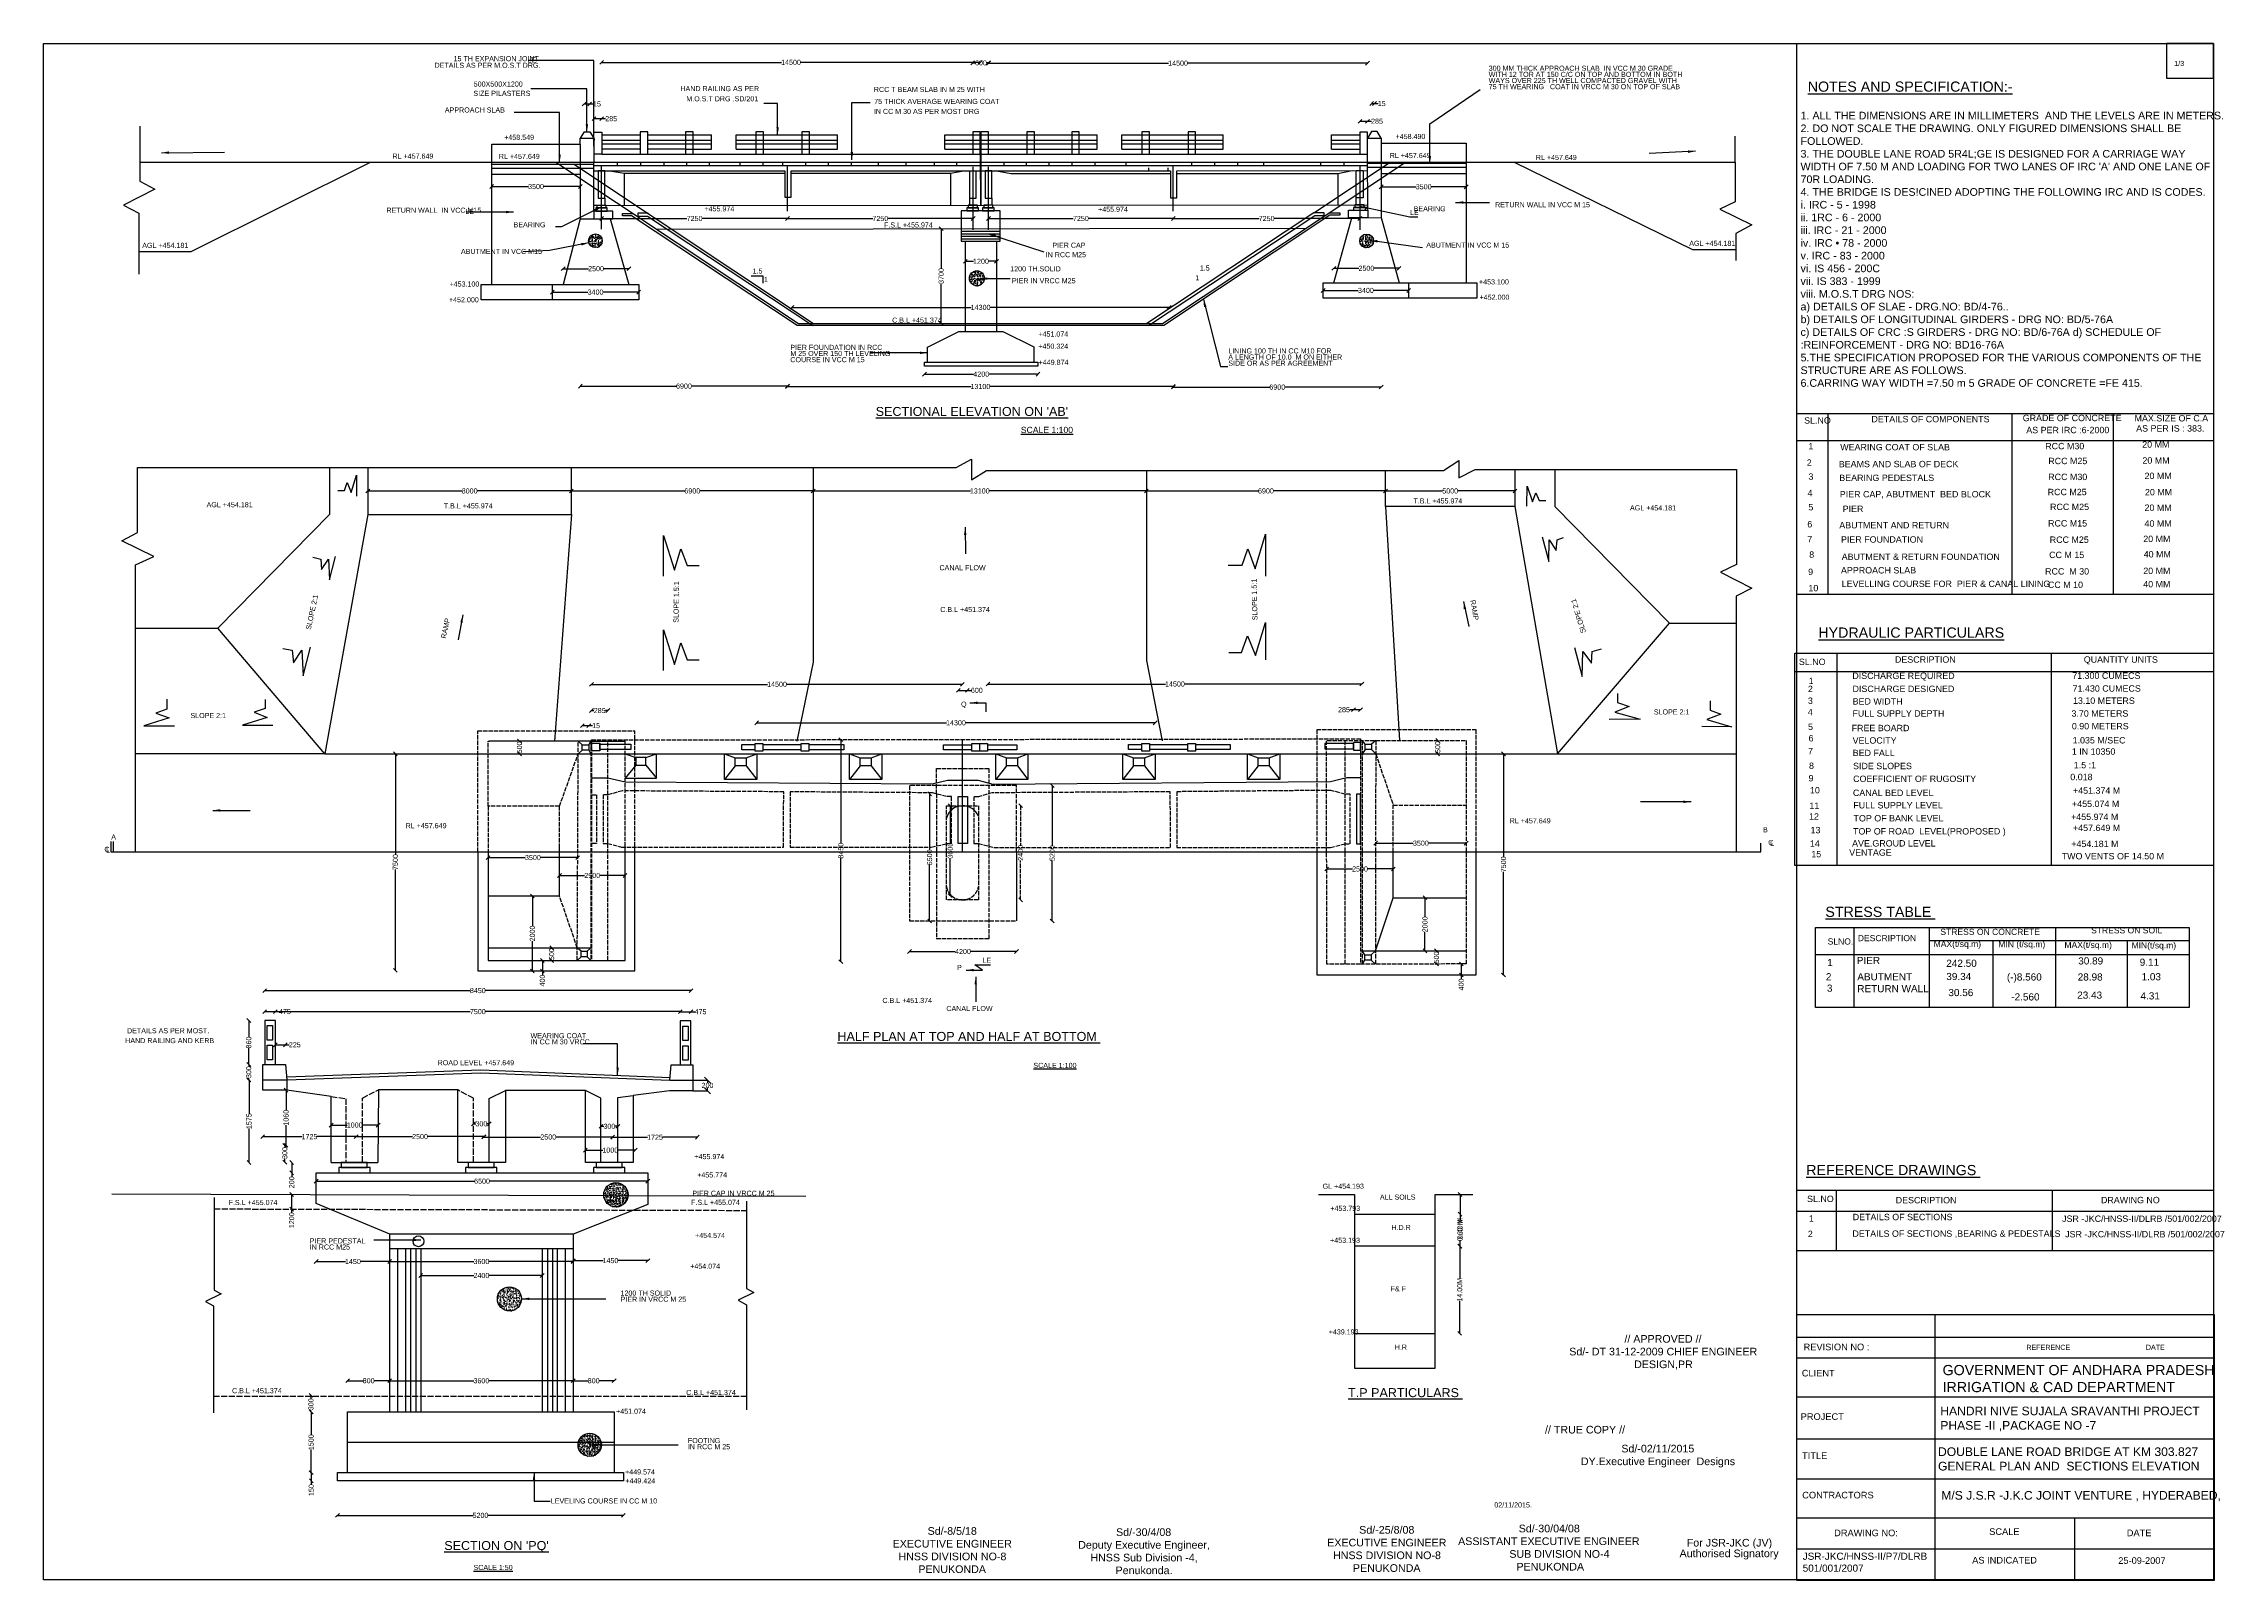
# Model space of a CAD drawing. Header units: millimetres. Extents: x -38937 to 3874, y 32121 to 62298.
import ezdxf

# ---------------------------------------------------------------- set-up
doc = ezdxf.new("R2010")
doc.units = ezdxf.units.MM
doc.header["$MEASUREMENT"] = 0
doc.linetypes.add('ACAD_ISO02W100', pattern=[15, 12, -3])
for name, color, linetype in [('DIMENSION', 7, 'Continuous'), ('DRAWING', 2, 'Continuous'), ('TEXT', 7, 'Continuous')]:
    doc.layers.add(name, color=color, linetype=linetype)
doc.styles.get("Standard").update_dxf_attribs({"font": 'arial.ttf', "height": 100})
doc.dimstyles.new('ISO-25', dxfattribs={"dimtxt": 200, "dimasz": 120, "dimexe": 1.25, "dimexo": 0.625, "dimtad": 1, "dimtih": 1, "dimtoh": 1, "dimdec": 0, "dimtxsty": 'Standard', "dimblk": 'OBLIQUE', "dimcen": 2.5, "dimdle": 1.25, "dimclrd": 6, "dimclrt": 256, "dimadec": 0, "dimazin": 0, "dimtfac": 1, "dimtdec": 0, "dimtmove": 0, "dimatfit": 3, "dimfxl": 1, "dimarcsym": 0})
doc.dimstyles.get("Standard").update_dxf_attribs({"dimtxt": 75, "dimasz": 75, "dimexe": 0.18, "dimexo": 0.0625, "dimgap": 0.09, "dimtad": 0, "dimdec": 0, "dimzin": 0, "dimdsep": 46, "dimtxsty": 'Standard', "dimblk": 'OBLIQUE', "dimcen": 0, "dimse1": 1, "dimse2": 1, "dimadec": 0, "dimazin": 0, "dimtfac": 1, "dimtdec": 0, "dimtofl": 0, "dimtmove": 0, "dimatfit": 3, "dimldrblk": 'OBLIQUE', "dimfxl": 1, "dimtolj": 1, "dimtzin": 0, "dimarcsym": 0})
pattern_1 = [(50, (0, 0), (86.07122, -7.53026), [9, -99]), (355, (0, 0), (-16.65016, 90.26306), [7.2, -79.2]), (100.4514, (7.17, -0.63), (69.42113, 82.73275), [7.64882, -84.13705]), (46.1842, (0, 24), (128.06893, -19.86228), [13.5, -148.5]), (96.6356, (10.67, 22.34), (112.15952, 116.89414), [11.47323, -126.20556]), (351.1842, (0, 24), (112.15943, 116.89423), [10.8, -118.8]), (21, (12, 18), (71.62885, -48.31427), [9, -99]), (326, (12, 18), (29.19784, 87.018), [7.2, -79.2]), (71.4514, (17.97, 13.97), (100.82672, 38.70366), [7.64882, -84.13705]), (37.5, (0, 0), (1.459183, 39.947262), [0, -78.24, 0, -80.4, 0, -79.5]), (7.5, (0, 0), (31.568344, 47.329405), [0, -45.84, 0, -76.44, 0, -30.3]), (327.5, (-26.76, 0), (64.058692, -2.706585), [0, -30, 0, -93.6, 0, -124.2]), (317.5, (-38.76, 0), (69.98234, 12.0126), [0, -39, 0, -62.16, 0, -88.2])]

# ---------------------------------------------------------------- blocks, each defined once
blk = doc.blocks.new('_Oblique')
at = {"color": 0, "linetype": 'ByBlock', "lineweight": -2}
blk.add_line((-0.5, -0.5), (0.5, 0.5), dxfattribs=at)
blk = doc.blocks.new('*D54')
at = {"layer": 'Defpoints', "color": 0, "transparency": 16777216}
for p in [(-20549, 61930), (-27981, 60124), (-20549, 60124)]:
    blk.add_point(p, dxfattribs=at)
at = {"layer": 'TEXT', "color": 0, "lineweight": -2, "transparency": 16777216}
for p, q in [((-27981, 61930), (-24449, 61930)), ((-20549, 61930), (-24082, 61930))]:
    blk.add_line(p, q, dxfattribs=at)
at = {"layer": 'TEXT', "color": 0, "lineweight": -2, "transparency": 16777216, "xscale": 75, "yscale": 75, "zscale": 75, "rotation": 180}
blk.add_blockref('_Oblique', (-27981, 61930), dxfattribs=at)
at = {"layer": 'TEXT', "color": 0, "lineweight": -2, "transparency": 16777216, "xscale": 75, "yscale": 75, "zscale": 75}
blk.add_blockref('_Oblique', (-20549, 61930), dxfattribs=at)
at = {"layer": 'TEXT', "color": 0, "transparency": 16777216, "insert": (-24265, 61930), "char_height": 100, "attachment_point": 5}
blk.add_mtext('\\A1;14500', dxfattribs=at)
blk = doc.blocks.new('*D55')
at = {"layer": 'Defpoints', "color": 0, "transparency": 16777216}
for p in [(-20387, 61920), (-20698, 60562), (-20387, 60562)]:
    blk.add_point(p, dxfattribs=at)
at = {"layer": 'TEXT', "color": 0, "lineweight": -2, "transparency": 16777216}
for p, q in [((-20698, 61920), (-20648, 61920)), ((-20387, 61920), (-20426, 61920))]:
    blk.add_line(p, q, dxfattribs=at)
at = {"layer": 'TEXT', "color": 0, "lineweight": -2, "transparency": 16777216, "xscale": 75, "yscale": 75, "zscale": 75, "rotation": 180}
blk.add_blockref('_Oblique', (-20698, 61920), dxfattribs=at)
at = {"layer": 'TEXT', "color": 0, "lineweight": -2, "transparency": 16777216, "xscale": 75, "yscale": 75, "zscale": 75}
blk.add_blockref('_Oblique', (-20387, 61920), dxfattribs=at)
at = {"layer": 'TEXT', "color": 0, "transparency": 16777216, "insert": (-20537, 61920), "char_height": 100, "attachment_point": 5}
blk.add_mtext('\\A1;600', dxfattribs=at)
blk = doc.blocks.new('*D56')
at = {"layer": 'Defpoints', "color": 0, "transparency": 16777216}
for p in [(-12947, 61913), (-20387, 60507), (-12947, 60507)]:
    blk.add_point(p, dxfattribs=at)
at = {"layer": 'TEXT', "color": 0, "lineweight": -2, "transparency": 16777216}
for p, q in [((-20387, 61913), (-16851, 61913)), ((-12947, 61913), (-16484, 61913))]:
    blk.add_line(p, q, dxfattribs=at)
at = {"layer": 'TEXT', "color": 0, "lineweight": -2, "transparency": 16777216, "xscale": 75, "yscale": 75, "zscale": 75, "rotation": 180}
blk.add_blockref('_Oblique', (-20387, 61913), dxfattribs=at)
at = {"layer": 'TEXT', "color": 0, "lineweight": -2, "transparency": 16777216, "xscale": 75, "yscale": 75, "zscale": 75}
blk.add_blockref('_Oblique', (-12947, 61913), dxfattribs=at)
at = {"layer": 'TEXT', "color": 0, "transparency": 16777216, "insert": (-16667, 61913), "char_height": 100, "attachment_point": 5}
blk.add_mtext('\\A1;14500', dxfattribs=at)
blk = doc.blocks.new('*D57')
at = {"layer": 'Defpoints', "color": 0, "transparency": 16777216}
for p in [(-12679, 59486), (-11011, 59486), (-11011, 59486)]:
    blk.add_point(p, dxfattribs=at)
at = {"layer": 'TEXT', "color": 0, "lineweight": -2, "transparency": 16777216}
for p, q in [((-12679, 59486), (-11994, 59486)), ((-11011, 59486), (-11696, 59486))]:
    blk.add_line(p, q, dxfattribs=at)
at = {"layer": 'TEXT', "color": 0, "lineweight": -2, "transparency": 16777216, "xscale": 75, "yscale": 75, "zscale": 75, "rotation": 180}
blk.add_blockref('_Oblique', (-12679, 59486), dxfattribs=at)
at = {"layer": 'TEXT', "color": 0, "lineweight": -2, "transparency": 16777216, "xscale": 75, "yscale": 75, "zscale": 75}
blk.add_blockref('_Oblique', (-11011, 59486), dxfattribs=at)
at = {"layer": 'TEXT', "color": 0, "transparency": 16777216, "insert": (-11845, 59486), "char_height": 100, "attachment_point": 5}
blk.add_mtext('\\A1;3500', dxfattribs=at)
blk = doc.blocks.new('*D58')
at = {"layer": 'Defpoints', "color": 0, "transparency": 16777216}
for p in [(-30140, 59486), (-28401, 59491), (-28401, 59486)]:
    blk.add_point(p, dxfattribs=at)
at = {"layer": 'TEXT', "color": 0, "lineweight": -2, "transparency": 16777216}
for p, q in [((-30140, 59491), (-29420, 59491)), ((-28401, 59491), (-29122, 59491))]:
    blk.add_line(p, q, dxfattribs=at)
at = {"layer": 'TEXT', "color": 0, "lineweight": -2, "transparency": 16777216, "xscale": 75, "yscale": 75, "zscale": 75, "rotation": 180}
blk.add_blockref('_Oblique', (-30140, 59491), dxfattribs=at)
at = {"layer": 'TEXT', "color": 0, "lineweight": -2, "transparency": 16777216, "xscale": 75, "yscale": 75, "zscale": 75}
blk.add_blockref('_Oblique', (-28401, 59491), dxfattribs=at)
at = {"layer": 'TEXT', "color": 0, "transparency": 16777216, "insert": (-29271, 59491), "char_height": 100, "attachment_point": 5}
blk.add_mtext('\\A1;3500', dxfattribs=at)
blk = doc.blocks.new('*D59')
at = {"layer": 'Defpoints', "color": 0, "transparency": 16777216}
for p in [(-27983, 58912), (-24333, 59009), (-24333, 58863)]:
    blk.add_point(p, dxfattribs=at)
at = {"layer": 'TEXT', "color": 0, "lineweight": -2, "transparency": 16777216}
for p, q in [((-27983, 58863), (-26307, 58863)), ((-24333, 58863), (-26009, 58863))]:
    blk.add_line(p, q, dxfattribs=at)
at = {"layer": 'TEXT', "color": 0, "lineweight": -2, "transparency": 16777216, "xscale": 75, "yscale": 75, "zscale": 75, "rotation": 180}
blk.add_blockref('_Oblique', (-27983, 58863), dxfattribs=at)
at = {"layer": 'TEXT', "color": 0, "lineweight": -2, "transparency": 16777216, "xscale": 75, "yscale": 75, "zscale": 75}
blk.add_blockref('_Oblique', (-24333, 58863), dxfattribs=at)
at = {"layer": 'TEXT', "color": 0, "transparency": 16777216, "insert": (-26158, 58863), "char_height": 100, "attachment_point": 5}
blk.add_mtext('\\A1;7250', dxfattribs=at)
blk = doc.blocks.new('*D60')
at = {"layer": 'Defpoints', "color": 0, "transparency": 16777216}
for p in [(-24333, 59119), (-20690, 59017), (-20690, 58863)]:
    blk.add_point(p, dxfattribs=at)
at = {"layer": 'TEXT', "color": 0, "lineweight": -2, "transparency": 16777216}
for p, q in [((-24333, 58863), (-22661, 58863)), ((-20690, 58863), (-22363, 58863))]:
    blk.add_line(p, q, dxfattribs=at)
at = {"layer": 'TEXT', "color": 0, "lineweight": -2, "transparency": 16777216, "xscale": 75, "yscale": 75, "zscale": 75, "rotation": 180}
blk.add_blockref('_Oblique', (-24333, 58863), dxfattribs=at)
at = {"layer": 'TEXT', "color": 0, "lineweight": -2, "transparency": 16777216, "xscale": 75, "yscale": 75, "zscale": 75}
blk.add_blockref('_Oblique', (-20690, 58863), dxfattribs=at)
at = {"layer": 'TEXT', "color": 0, "transparency": 16777216, "insert": (-22512, 58863), "char_height": 100, "attachment_point": 5}
blk.add_mtext('\\A1;7250', dxfattribs=at)
blk = doc.blocks.new('*D61')
at = {"layer": 'Defpoints', "color": 0, "transparency": 16777216}
for p in [(-20389, 58863), (-16760, 59007), (-16760, 58863)]:
    blk.add_point(p, dxfattribs=at)
at = {"layer": 'TEXT', "color": 0, "lineweight": -2, "transparency": 16777216}
for p, q in [((-20389, 58863), (-18723, 58863)), ((-16760, 58863), (-18426, 58863))]:
    blk.add_line(p, q, dxfattribs=at)
at = {"layer": 'TEXT', "color": 0, "lineweight": -2, "transparency": 16777216, "xscale": 75, "yscale": 75, "zscale": 75, "rotation": 180}
blk.add_blockref('_Oblique', (-20389, 58863), dxfattribs=at)
at = {"layer": 'TEXT', "color": 0, "lineweight": -2, "transparency": 16777216, "xscale": 75, "yscale": 75, "zscale": 75}
blk.add_blockref('_Oblique', (-16760, 58863), dxfattribs=at)
at = {"layer": 'TEXT', "color": 0, "transparency": 16777216, "insert": (-18574, 58863), "char_height": 100, "attachment_point": 5}
blk.add_mtext('\\A1;7250', dxfattribs=at)
blk = doc.blocks.new('*D62')
at = {"layer": 'Defpoints', "color": 0, "transparency": 16777216}
for p in [(-16760, 59007), (-13097, 59007), (-13097, 58863)]:
    blk.add_point(p, dxfattribs=at)
at = {"layer": 'TEXT', "color": 0, "lineweight": -2, "transparency": 16777216}
for p, q in [((-16760, 58863), (-15077, 58863)), ((-13097, 58863), (-14780, 58863))]:
    blk.add_line(p, q, dxfattribs=at)
at = {"layer": 'TEXT', "color": 0, "lineweight": -2, "transparency": 16777216, "xscale": 75, "yscale": 75, "zscale": 75, "rotation": 180}
blk.add_blockref('_Oblique', (-16760, 58863), dxfattribs=at)
at = {"layer": 'TEXT', "color": 0, "lineweight": -2, "transparency": 16777216, "xscale": 75, "yscale": 75, "zscale": 75}
blk.add_blockref('_Oblique', (-13097, 58863), dxfattribs=at)
at = {"layer": 'TEXT', "color": 0, "transparency": 16777216, "insert": (-14928, 58863), "char_height": 100, "attachment_point": 5}
blk.add_mtext('\\A1;7250', dxfattribs=at)
blk = doc.blocks.new('*D63')
at = {"layer": 'Defpoints', "color": 0, "transparency": 16777216}
for p in [(-13819, 57451), (-12140, 57451), (-12140, 57451)]:
    blk.add_point(p, dxfattribs=at)
at = {"layer": 'TEXT', "color": 0, "lineweight": -2, "transparency": 16777216}
for p, q in [((-13819, 57451), (-13128, 57451)), ((-12140, 57451), (-12830, 57451))]:
    blk.add_line(p, q, dxfattribs=at)
at = {"layer": 'TEXT', "color": 0, "lineweight": -2, "transparency": 16777216, "xscale": 75, "yscale": 75, "zscale": 75, "rotation": 180}
blk.add_blockref('_Oblique', (-13819, 57451), dxfattribs=at)
at = {"layer": 'TEXT', "color": 0, "lineweight": -2, "transparency": 16777216, "xscale": 75, "yscale": 75, "zscale": 75}
blk.add_blockref('_Oblique', (-12140, 57451), dxfattribs=at)
at = {"layer": 'TEXT', "color": 0, "transparency": 16777216, "insert": (-12979, 57451), "char_height": 100, "attachment_point": 5}
blk.add_mtext('\\A1;3400', dxfattribs=at)
blk = doc.blocks.new('*D64')
at = {"layer": 'Defpoints', "color": 0, "transparency": 16777216}
for p in [(-12329, 57885), (-13609, 57603), (-12329, 57602)]:
    blk.add_point(p, dxfattribs=at)
at = {"layer": 'TEXT', "color": 0, "lineweight": -2, "transparency": 16777216}
for p, q in [((-13609, 57885), (-13119, 57885)), ((-12329, 57885), (-12819, 57885))]:
    blk.add_line(p, q, dxfattribs=at)
at = {"layer": 'TEXT', "color": 0, "lineweight": -2, "transparency": 16777216, "xscale": 75, "yscale": 75, "zscale": 75, "rotation": 180}
blk.add_blockref('_Oblique', (-13609, 57885), dxfattribs=at)
at = {"layer": 'TEXT', "color": 0, "lineweight": -2, "transparency": 16777216, "xscale": 75, "yscale": 75, "zscale": 75}
blk.add_blockref('_Oblique', (-12329, 57885), dxfattribs=at)
at = {"layer": 'TEXT', "color": 0, "transparency": 16777216, "insert": (-12969, 57885), "char_height": 100, "attachment_point": 5}
blk.add_mtext('\\A1;2500', dxfattribs=at)
blk = doc.blocks.new('*D65')
at = {"layer": 'Defpoints', "color": 0, "transparency": 16777216}
for p in [(-24244, 57084), (-16842, 57118), (-16842, 57092)]:
    blk.add_point(p, dxfattribs=at)
at = {"layer": 'TEXT', "color": 0, "lineweight": -2, "transparency": 16777216}
for p, q in [((-24244, 57118), (-20726, 57118)), ((-16842, 57118), (-20360, 57118))]:
    blk.add_line(p, q, dxfattribs=at)
at = {"layer": 'TEXT', "color": 0, "lineweight": -2, "transparency": 16777216, "xscale": 75, "yscale": 75, "zscale": 75, "rotation": 180}
blk.add_blockref('_Oblique', (-24244, 57118), dxfattribs=at)
at = {"layer": 'TEXT', "color": 0, "lineweight": -2, "transparency": 16777216, "xscale": 75, "yscale": 75, "zscale": 75}
blk.add_blockref('_Oblique', (-16842, 57118), dxfattribs=at)
at = {"layer": 'TEXT', "color": 0, "transparency": 16777216, "insert": (-20543, 57118), "char_height": 100, "attachment_point": 5}
blk.add_mtext('\\A1;14300', dxfattribs=at)
blk = doc.blocks.new('*D66')
at = {"layer": 'Defpoints', "color": 0, "transparency": 16777216}
for p in [(-20841, 58056), (-20231, 58023), (-20231, 58023)]:
    blk.add_point(p, dxfattribs=at)
at = {"layer": 'TEXT', "color": 0, "lineweight": -2, "transparency": 16777216}
for p, q in [((-20841, 58023), (-20680, 58023)), ((-20231, 58023), (-20391, 58023))]:
    blk.add_line(p, q, dxfattribs=at)
at = {"layer": 'TEXT', "color": 0, "lineweight": -2, "transparency": 16777216, "xscale": 75, "yscale": 75, "zscale": 75, "rotation": 180}
blk.add_blockref('_Oblique', (-20841, 58023), dxfattribs=at)
at = {"layer": 'TEXT', "color": 0, "lineweight": -2, "transparency": 16777216, "xscale": 75, "yscale": 75, "zscale": 75}
blk.add_blockref('_Oblique', (-20231, 58023), dxfattribs=at)
at = {"layer": 'TEXT', "color": 0, "transparency": 16777216, "insert": (-20536, 58023), "char_height": 100, "attachment_point": 5}
blk.add_mtext('\\A1;1200', dxfattribs=at)
blk = doc.blocks.new('*D67')
at = {"layer": 'Defpoints', "color": 0, "transparency": 16777216}
for p in [(-21312, 58664), (-21317, 56804), (-21312, 56804)]:
    blk.add_point(p, dxfattribs=at)
at = {"layer": 'TEXT', "color": 0, "lineweight": -2, "transparency": 16777216}
for p, q in [((-21317, 58664), (-21317, 57883)), ((-21317, 56804), (-21317, 57585))]:
    blk.add_line(p, q, dxfattribs=at)
at = {"layer": 'TEXT', "color": 0, "lineweight": -2, "transparency": 16777216, "xscale": 75, "yscale": 75, "zscale": 75}
for p, rotation in [((-21317, 58664), 90), ((-21317, 56804), 270)]:
    blk.add_blockref('_Oblique', p, dxfattribs=dict(at, rotation=rotation))
at = {"layer": 'TEXT', "color": 0, "transparency": 16777216, "insert": (-21317, 57734), "char_height": 100, "attachment_point": 5, "rotation": 90}
blk.add_mtext('\\A1;3700', dxfattribs=at)
blk = doc.blocks.new('*D68')
at = {"layer": 'Defpoints', "color": 0, "transparency": 16777216}
for p in [(-28949, 57418), (-27254, 57418), (-27254, 57418)]:
    blk.add_point(p, dxfattribs=at)
at = {"layer": 'TEXT', "color": 0, "lineweight": -2, "transparency": 16777216}
for p, q in [((-28949, 57418), (-28251, 57418)), ((-27254, 57418), (-27952, 57418))]:
    blk.add_line(p, q, dxfattribs=at)
at = {"layer": 'TEXT', "color": 0, "lineweight": -2, "transparency": 16777216, "xscale": 75, "yscale": 75, "zscale": 75, "rotation": 180}
blk.add_blockref('_Oblique', (-28949, 57418), dxfattribs=at)
at = {"layer": 'TEXT', "color": 0, "lineweight": -2, "transparency": 16777216, "xscale": 75, "yscale": 75, "zscale": 75}
blk.add_blockref('_Oblique', (-27254, 57418), dxfattribs=at)
at = {"layer": 'TEXT', "color": 0, "transparency": 16777216, "insert": (-28102, 57418), "char_height": 100, "attachment_point": 5}
blk.add_mtext('\\A1;3400', dxfattribs=at)
blk = doc.blocks.new('*D69')
at = {"layer": 'Defpoints', "color": 0, "transparency": 16777216}
for p in [(-27447, 57878), (-28738, 57570), (-27447, 57570)]:
    blk.add_point(p, dxfattribs=at)
at = {"layer": 'TEXT', "color": 0, "lineweight": -2, "transparency": 16777216}
for p, q in [((-28738, 57878), (-28242, 57878)), ((-27447, 57878), (-27942, 57878))]:
    blk.add_line(p, q, dxfattribs=at)
at = {"layer": 'TEXT', "color": 0, "lineweight": -2, "transparency": 16777216, "xscale": 75, "yscale": 75, "zscale": 75, "rotation": 180}
blk.add_blockref('_Oblique', (-28738, 57878), dxfattribs=at)
at = {"layer": 'TEXT', "color": 0, "lineweight": -2, "transparency": 16777216, "xscale": 75, "yscale": 75, "zscale": 75}
blk.add_blockref('_Oblique', (-27447, 57878), dxfattribs=at)
at = {"layer": 'TEXT', "color": 0, "transparency": 16777216, "insert": (-28092, 57878), "char_height": 100, "attachment_point": 5}
blk.add_mtext('\\A1;2500', dxfattribs=at)
blk = doc.blocks.new('*D70')
at = {"layer": 'Defpoints', "color": 0, "transparency": 16777216}
for p in [(-32573, 53513), (-28576, 53513), (-28576, 53513)]:
    blk.add_point(p, dxfattribs=at)
at = {"layer": 'TEXT', "color": 0, "lineweight": -2, "transparency": 16777216}
for p, q in [((-32573, 53513), (-30724, 53513)), ((-28576, 53513), (-30425, 53513))]:
    blk.add_line(p, q, dxfattribs=at)
at = {"layer": 'TEXT', "color": 0, "lineweight": -2, "transparency": 16777216, "xscale": 75, "yscale": 75, "zscale": 75, "rotation": 180}
blk.add_blockref('_Oblique', (-32573, 53513), dxfattribs=at)
at = {"layer": 'TEXT', "color": 0, "lineweight": -2, "transparency": 16777216, "xscale": 75, "yscale": 75, "zscale": 75}
blk.add_blockref('_Oblique', (-28576, 53513), dxfattribs=at)
at = {"layer": 'TEXT', "color": 0, "transparency": 16777216, "insert": (-30574, 53513), "char_height": 100, "attachment_point": 5}
blk.add_mtext('\\A1;8000', dxfattribs=at)
blk = doc.blocks.new('*D71')
at = {"layer": 'Defpoints', "color": 0, "transparency": 16777216}
for p in [(-28576, 53513), (-23830, 53513), (-23830, 53513)]:
    blk.add_point(p, dxfattribs=at)
at = {"layer": 'TEXT', "color": 0, "lineweight": -2, "transparency": 16777216}
for p, q in [((-28576, 53513), (-26352, 53513)), ((-23830, 53513), (-26053, 53513))]:
    blk.add_line(p, q, dxfattribs=at)
at = {"layer": 'TEXT', "color": 0, "lineweight": -2, "transparency": 16777216, "xscale": 75, "yscale": 75, "zscale": 75, "rotation": 180}
blk.add_blockref('_Oblique', (-28576, 53513), dxfattribs=at)
at = {"layer": 'TEXT', "color": 0, "lineweight": -2, "transparency": 16777216, "xscale": 75, "yscale": 75, "zscale": 75}
blk.add_blockref('_Oblique', (-23830, 53513), dxfattribs=at)
at = {"layer": 'TEXT', "color": 0, "transparency": 16777216, "insert": (-26203, 53513), "char_height": 100, "attachment_point": 5}
blk.add_mtext('\\A1;6900', dxfattribs=at)
blk = doc.blocks.new('*D72')
at = {"layer": 'Defpoints', "color": 0, "transparency": 16777216}
for p in [(-23830, 53513), (-17289, 53513), (-17289, 53513)]:
    blk.add_point(p, dxfattribs=at)
at = {"layer": 'TEXT', "color": 0, "lineweight": -2, "transparency": 16777216}
for p, q in [((-23830, 53513), (-20742, 53513)), ((-17289, 53513), (-20376, 53513))]:
    blk.add_line(p, q, dxfattribs=at)
at = {"layer": 'TEXT', "color": 0, "lineweight": -2, "transparency": 16777216, "xscale": 75, "yscale": 75, "zscale": 75, "rotation": 180}
blk.add_blockref('_Oblique', (-23830, 53513), dxfattribs=at)
at = {"layer": 'TEXT', "color": 0, "lineweight": -2, "transparency": 16777216, "xscale": 75, "yscale": 75, "zscale": 75}
blk.add_blockref('_Oblique', (-17289, 53513), dxfattribs=at)
at = {"layer": 'TEXT', "color": 0, "transparency": 16777216, "insert": (-20559, 53513), "char_height": 100, "attachment_point": 5}
blk.add_mtext('\\A1;13100', dxfattribs=at)
blk = doc.blocks.new('*D73')
at = {"layer": 'Defpoints', "color": 0, "transparency": 16777216}
for p in [(-12595, 53562), (-17289, 53513), (-12595, 53513)]:
    blk.add_point(p, dxfattribs=at)
at = {"layer": 'TEXT', "color": 0, "lineweight": -2, "transparency": 16777216}
for p, q in [((-17289, 53513), (-15091, 53513)), ((-12595, 53513), (-14792, 53513))]:
    blk.add_line(p, q, dxfattribs=at)
at = {"layer": 'TEXT', "color": 0, "lineweight": -2, "transparency": 16777216, "xscale": 75, "yscale": 75, "zscale": 75, "rotation": 180}
blk.add_blockref('_Oblique', (-17289, 53513), dxfattribs=at)
at = {"layer": 'TEXT', "color": 0, "lineweight": -2, "transparency": 16777216, "xscale": 75, "yscale": 75, "zscale": 75}
blk.add_blockref('_Oblique', (-12595, 53513), dxfattribs=at)
at = {"layer": 'TEXT', "color": 0, "transparency": 16777216, "insert": (-14942, 53513), "char_height": 100, "attachment_point": 5}
blk.add_mtext('\\A1;6900', dxfattribs=at)
blk = doc.blocks.new('*D74')
at = {"layer": 'Defpoints', "color": 0, "transparency": 16777216}
for p in [(-12595, 53513), (-10053, 53513), (-10053, 53513)]:
    blk.add_point(p, dxfattribs=at)
at = {"layer": 'TEXT', "color": 0, "lineweight": -2, "transparency": 16777216}
for p, q in [((-12595, 53513), (-11473, 53513)), ((-10053, 53513), (-11175, 53513))]:
    blk.add_line(p, q, dxfattribs=at)
at = {"layer": 'TEXT', "color": 0, "lineweight": -2, "transparency": 16777216, "xscale": 75, "yscale": 75, "zscale": 75, "rotation": 180}
blk.add_blockref('_Oblique', (-12595, 53513), dxfattribs=at)
at = {"layer": 'TEXT', "color": 0, "lineweight": -2, "transparency": 16777216, "xscale": 75, "yscale": 75, "zscale": 75}
blk.add_blockref('_Oblique', (-10053, 53513), dxfattribs=at)
at = {"layer": 'TEXT', "color": 0, "transparency": 16777216, "insert": (-11324, 53513), "char_height": 100, "attachment_point": 5}
blk.add_mtext('\\A1;5000', dxfattribs=at)
blk = doc.blocks.new('*D75')
at = {"layer": 'Defpoints', "color": 0, "transparency": 16777216}
for p in [(-28181, 49716), (-28181, 48783), (-20900, 48783)]:
    blk.add_point(p, dxfattribs=at)
at = {"layer": 'TEXT', "color": 0, "lineweight": -2, "transparency": 16777216}
for p, q in [((-28181, 49716), (-24724, 49716)), ((-20900, 49716), (-24357, 49716))]:
    blk.add_line(p, q, dxfattribs=at)
at = {"layer": 'TEXT', "color": 0, "lineweight": -2, "transparency": 16777216, "xscale": 75, "yscale": 75, "zscale": 75, "rotation": 180}
blk.add_blockref('_Oblique', (-28181, 49716), dxfattribs=at)
at = {"layer": 'TEXT', "color": 0, "lineweight": -2, "transparency": 16777216, "xscale": 75, "yscale": 75, "zscale": 75}
blk.add_blockref('_Oblique', (-20900, 49716), dxfattribs=at)
at = {"layer": 'TEXT', "color": 0, "transparency": 16777216, "insert": (-24540, 49716), "char_height": 100, "attachment_point": 5}
blk.add_mtext('\\A1;14500', dxfattribs=at)
blk = doc.blocks.new('*D76')
at = {"layer": 'Defpoints', "color": 0, "transparency": 16777216}
for p in [(-20803, 49598), (-20980, 47514), (-20803, 47514)]:
    blk.add_point(p, dxfattribs=at)
at = {"layer": 'TEXT', "color": 0, "lineweight": -2, "transparency": 16777216}
for p, q in [((-20980, 49598), (-20803, 49598)), ((-20803, 49598), (-20728, 49598))]:
    blk.add_line(p, q, dxfattribs=at)
at = {"layer": 'TEXT', "color": 0, "lineweight": -2, "transparency": 16777216, "xscale": 75, "yscale": 75, "zscale": 75, "rotation": 180}
blk.add_blockref('_Oblique', (-20980, 49598), dxfattribs=at)
at = {"layer": 'TEXT', "color": 0, "lineweight": -2, "transparency": 16777216, "xscale": 75, "yscale": 75, "zscale": 75}
blk.add_blockref('_Oblique', (-20803, 49598), dxfattribs=at)
at = {"layer": 'TEXT', "color": 0, "transparency": 16777216, "insert": (-20617, 49598), "char_height": 100, "attachment_point": 5}
blk.add_mtext('\\A1;600', dxfattribs=at)
blk = doc.blocks.new('*D77')
at = {"layer": 'Defpoints', "color": 0, "transparency": 16777216}
for p in [(-13058, 49722), (-13058, 48235), (-20399, 47280)]:
    blk.add_point(p, dxfattribs=at)
at = {"layer": 'TEXT', "color": 0, "lineweight": -2, "transparency": 16777216}
for p, q in [((-20399, 49722), (-16912, 49722)), ((-13058, 49722), (-16545, 49722))]:
    blk.add_line(p, q, dxfattribs=at)
at = {"layer": 'TEXT', "color": 0, "lineweight": -2, "transparency": 16777216, "xscale": 75, "yscale": 75, "zscale": 75, "rotation": 180}
blk.add_blockref('_Oblique', (-20399, 49722), dxfattribs=at)
at = {"layer": 'TEXT', "color": 0, "lineweight": -2, "transparency": 16777216, "xscale": 75, "yscale": 75, "zscale": 75}
blk.add_blockref('_Oblique', (-13058, 49722), dxfattribs=at)
at = {"layer": 'TEXT', "color": 0, "transparency": 16777216, "insert": (-16728, 49722), "char_height": 100, "attachment_point": 5}
blk.add_mtext('\\A1;14500', dxfattribs=at)
blk = doc.blocks.new('*D78')
at = {"layer": 'Defpoints', "color": 0, "transparency": 16777216}
for p in [(-11524, 48614), (-11569, 48352), (-11524, 48352)]:
    blk.add_point(p, dxfattribs=at)
at = {"layer": 'TEXT', "color": 0, "lineweight": -2, "transparency": 16777216}
for p, q in [((-11569, 48614), (-11569, 48594)), ((-11569, 48352), (-11569, 48373))]:
    blk.add_line(p, q, dxfattribs=at)
at = {"layer": 'TEXT', "color": 0, "lineweight": -2, "transparency": 16777216, "xscale": 75, "yscale": 75, "zscale": 75}
for p, rotation in [((-11569, 48614), 90), ((-11569, 48352), 270)]:
    blk.add_blockref('_Oblique', p, dxfattribs=dict(at, rotation=rotation))
at = {"layer": 'TEXT', "color": 0, "transparency": 16777216, "insert": (-11569, 48483), "char_height": 100, "attachment_point": 5, "rotation": 90}
blk.add_mtext('\\A1;500', dxfattribs=at)
blk = doc.blocks.new('*D79')
at = {"layer": 'Defpoints', "color": 0, "transparency": 16777216}
for p in [(-10812, 48352), (-10812, 44009), (-10278, 44009)]:
    blk.add_point(p, dxfattribs=at)
at = {"layer": 'TEXT', "color": 0, "lineweight": -2, "transparency": 16777216}
for p, q in [((-10278, 48352), (-10278, 46330)), ((-10278, 44009), (-10278, 46032))]:
    blk.add_line(p, q, dxfattribs=at)
at = {"layer": 'TEXT', "color": 0, "lineweight": -2, "transparency": 16777216, "xscale": 75, "yscale": 75, "zscale": 75}
for p, rotation in [((-10278, 48352), 90), ((-10278, 44009), 270)]:
    blk.add_blockref('_Oblique', p, dxfattribs=dict(at, rotation=rotation))
at = {"layer": 'TEXT', "color": 0, "transparency": 16777216, "insert": (-10278, 46181), "char_height": 100, "attachment_point": 5, "rotation": 90}
blk.add_mtext('\\A1;7500', dxfattribs=at)
blk = doc.blocks.new('*D80')
at = {"layer": 'Defpoints', "color": 0, "transparency": 16777216}
for p in [(-32032, 48352), (-30412, 48352), (-30412, 44100)]:
    blk.add_point(p, dxfattribs=at)
at = {"layer": 'TEXT', "color": 0, "lineweight": -2, "transparency": 16777216}
for p, q in [((-32032, 48352), (-32032, 46375)), ((-32032, 44100), (-32032, 46077))]:
    blk.add_line(p, q, dxfattribs=at)
at = {"layer": 'TEXT', "color": 0, "lineweight": -2, "transparency": 16777216, "xscale": 75, "yscale": 75, "zscale": 75}
for p, rotation in [((-32032, 48352), 90), ((-32032, 44100), 270)]:
    blk.add_blockref('_Oblique', p, dxfattribs=dict(at, rotation=rotation))
at = {"layer": 'TEXT', "color": 0, "transparency": 16777216, "insert": (-32032, 46226), "char_height": 100, "attachment_point": 5, "rotation": 90}
blk.add_mtext('\\A1;7500', dxfattribs=at)
blk = doc.blocks.new('*D81')
at = {"layer": 'Defpoints', "color": 0, "transparency": 16777216}
for p in [(-29423, 45560), (-29423, 44087), (-29342, 44087)]:
    blk.add_point(p, dxfattribs=at)
at = {"layer": 'TEXT', "color": 0, "lineweight": -2, "transparency": 16777216}
for p, q in [((-29342, 45560), (-29342, 44974)), ((-29342, 44087), (-29342, 44674))]:
    blk.add_line(p, q, dxfattribs=at)
at = {"layer": 'TEXT', "color": 0, "lineweight": -2, "transparency": 16777216, "xscale": 75, "yscale": 75, "zscale": 75}
for p, rotation in [((-29342, 45560), 90), ((-29342, 44087), 270)]:
    blk.add_blockref('_Oblique', p, dxfattribs=dict(at, rotation=rotation))
at = {"layer": 'TEXT', "color": 0, "transparency": 16777216, "insert": (-29342, 44824), "char_height": 100, "attachment_point": 5, "rotation": 90}
blk.add_mtext('\\A1;2000', dxfattribs=at)
blk = doc.blocks.new('*D82')
at = {"layer": 'Defpoints', "color": 0, "transparency": 16777216}
for p in [(-29036, 44543), (-29036, 44292), (-28964, 44292)]:
    blk.add_point(p, dxfattribs=at)
at = {"layer": 'TEXT', "color": 0, "lineweight": -2, "transparency": 16777216}
for p, q in [((-28964, 44543), (-28964, 44528)), ((-28964, 44292), (-28964, 44307))]:
    blk.add_line(p, q, dxfattribs=at)
at = {"layer": 'TEXT', "color": 0, "lineweight": -2, "transparency": 16777216, "xscale": 75, "yscale": 75, "zscale": 75}
for p, rotation in [((-28964, 44543), 90), ((-28964, 44292), 270)]:
    blk.add_blockref('_Oblique', p, dxfattribs=dict(at, rotation=rotation))
at = {"layer": 'TEXT', "color": 0, "transparency": 16777216, "insert": (-28964, 44418), "char_height": 100, "attachment_point": 5, "rotation": 90}
blk.add_mtext('\\A1;500', dxfattribs=at)
blk = doc.blocks.new('*D83')
at = {"layer": 'Defpoints', "color": 0, "transparency": 16777216}
for p in [(-29146, 44292), (-29146, 44087), (-29146, 44087)]:
    blk.add_point(p, dxfattribs=at)
at = {"layer": 'TEXT', "color": 0, "lineweight": -2, "transparency": 16777216}
for p, q in [((-29146, 44292), (-29146, 44087)), ((-29146, 44087), (-29146, 44012))]:
    blk.add_line(p, q, dxfattribs=at)
at = {"layer": 'TEXT', "color": 0, "lineweight": -2, "transparency": 16777216, "xscale": 75, "yscale": 75, "zscale": 75}
for p, rotation in [((-29146, 44292), 90), ((-29146, 44087), 270)]:
    blk.add_blockref('_Oblique', p, dxfattribs=dict(at, rotation=rotation))
at = {"layer": 'TEXT', "color": 0, "transparency": 16777216, "insert": (-29146, 43900), "char_height": 100, "attachment_point": 5, "rotation": 90}
blk.add_mtext('\\A1;400', dxfattribs=at)
blk = doc.blocks.new('*D84')
at = {"layer": 'Defpoints', "color": 0, "transparency": 16777216}
for p in [(-28811, 45985), (-28811, 45962), (-27523, 45985)]:
    blk.add_point(p, dxfattribs=at)
at = {"layer": 'TEXT', "color": 0, "lineweight": -2, "transparency": 16777216}
for p, q in [((-28811, 45962), (-28317, 45962)), ((-27523, 45962), (-28017, 45962))]:
    blk.add_line(p, q, dxfattribs=at)
at = {"layer": 'TEXT', "color": 0, "lineweight": -2, "transparency": 16777216, "xscale": 75, "yscale": 75, "zscale": 75, "rotation": 180}
blk.add_blockref('_Oblique', (-28811, 45962), dxfattribs=at)
at = {"layer": 'TEXT', "color": 0, "lineweight": -2, "transparency": 16777216, "xscale": 75, "yscale": 75, "zscale": 75}
blk.add_blockref('_Oblique', (-27523, 45962), dxfattribs=at)
at = {"layer": 'TEXT', "color": 0, "transparency": 16777216, "insert": (-28167, 45962), "char_height": 100, "attachment_point": 5}
blk.add_mtext('\\A1;2500', dxfattribs=at)
blk = doc.blocks.new('*D85')
at = {"layer": 'Defpoints', "color": 0, "transparency": 16777216}
for p in [(-29596, 48602), (-29596, 48352), (-29596, 48352)]:
    blk.add_point(p, dxfattribs=at)
at = {"layer": 'TEXT', "color": 0, "lineweight": -2, "transparency": 16777216}
for p, q in [((-29596, 48602), (-29596, 48587)), ((-29596, 48352), (-29596, 48367))]:
    blk.add_line(p, q, dxfattribs=at)
at = {"layer": 'TEXT', "color": 0, "lineweight": -2, "transparency": 16777216, "xscale": 75, "yscale": 75, "zscale": 75}
for p, rotation in [((-29596, 48602), 90), ((-29596, 48352), 270)]:
    blk.add_blockref('_Oblique', p, dxfattribs=dict(at, rotation=rotation))
at = {"layer": 'TEXT', "color": 0, "transparency": 16777216, "insert": (-29596, 48477), "char_height": 100, "attachment_point": 5, "rotation": 90}
blk.add_mtext('\\A1;500', dxfattribs=at)
blk = doc.blocks.new('*D86')
at = {"layer": 'Defpoints', "color": 0, "transparency": 16777216}
for p in [(-27860, 49201), (-28181, 48623), (-27860, 48623)]:
    blk.add_point(p, dxfattribs=at)
at = {"layer": 'TEXT', "color": 0, "lineweight": -2, "transparency": 16777216}
for p, q in [((-28181, 49201), (-28133, 49201)), ((-27860, 49201), (-27909, 49201))]:
    blk.add_line(p, q, dxfattribs=at)
at = {"layer": 'TEXT', "color": 0, "lineweight": -2, "transparency": 16777216, "xscale": 75, "yscale": 75, "zscale": 75, "rotation": 180}
blk.add_blockref('_Oblique', (-28181, 49201), dxfattribs=at)
at = {"layer": 'TEXT', "color": 0, "lineweight": -2, "transparency": 16777216, "xscale": 75, "yscale": 75, "zscale": 75}
blk.add_blockref('_Oblique', (-27860, 49201), dxfattribs=at)
at = {"layer": 'TEXT', "color": 0, "transparency": 16777216, "insert": (-28021, 49201), "char_height": 100, "attachment_point": 5}
blk.add_mtext('\\A1;285', dxfattribs=at)
blk = doc.blocks.new('*D87')
at = {"layer": 'Defpoints', "color": 0, "transparency": 16777216}
for p in [(-28234, 48905), (-28362, 48526), (-28234, 48526)]:
    blk.add_point(p, dxfattribs=at)
at = {"layer": 'TEXT', "color": 0, "lineweight": -2, "transparency": 16777216}
for p, q in [((-28362, 48905), (-28234, 48905)), ((-28234, 48905), (-28159, 48905))]:
    blk.add_line(p, q, dxfattribs=at)
at = {"layer": 'TEXT', "color": 0, "lineweight": -2, "transparency": 16777216, "xscale": 75, "yscale": 75, "zscale": 75, "rotation": 180}
blk.add_blockref('_Oblique', (-28362, 48905), dxfattribs=at)
at = {"layer": 'TEXT', "color": 0, "lineweight": -2, "transparency": 16777216, "xscale": 75, "yscale": 75, "zscale": 75}
blk.add_blockref('_Oblique', (-28234, 48905), dxfattribs=at)
at = {"layer": 'TEXT', "color": 0, "transparency": 16777216, "insert": (-28092, 48905), "char_height": 100, "attachment_point": 5}
blk.add_mtext('\\A1;15', dxfattribs=at)
blk = doc.blocks.new('*D88')
at = {"layer": 'Defpoints', "color": 0, "transparency": 16777216}
for p in [(-17116, 48961), (-24939, 48352), (-17116, 48352)]:
    blk.add_point(p, dxfattribs=at)
at = {"layer": 'TEXT', "color": 0, "lineweight": -2, "transparency": 16777216}
for p, q in [((-24939, 48961), (-21211, 48961)), ((-17116, 48961), (-20844, 48961))]:
    blk.add_line(p, q, dxfattribs=at)
at = {"layer": 'TEXT', "color": 0, "lineweight": -2, "transparency": 16777216, "xscale": 75, "yscale": 75, "zscale": 75, "rotation": 180}
blk.add_blockref('_Oblique', (-24939, 48961), dxfattribs=at)
at = {"layer": 'TEXT', "color": 0, "lineweight": -2, "transparency": 16777216, "xscale": 75, "yscale": 75, "zscale": 75}
blk.add_blockref('_Oblique', (-17116, 48961), dxfattribs=at)
at = {"layer": 'TEXT', "color": 0, "transparency": 16777216, "insert": (-21027, 48961), "char_height": 100, "attachment_point": 5}
blk.add_mtext('\\A1;14300', dxfattribs=at)
blk = doc.blocks.new('*D89')
at = {"layer": 'Defpoints', "color": 0, "transparency": 16777216}
for p in [(-23269, 48631), (-23286, 44269), (-23269, 44269)]:
    blk.add_point(p, dxfattribs=at)
at = {"layer": 'TEXT', "color": 0, "lineweight": -2, "transparency": 16777216}
for p, q in [((-23286, 48631), (-23286, 46599)), ((-23286, 44269), (-23286, 46300))]:
    blk.add_line(p, q, dxfattribs=at)
at = {"layer": 'TEXT', "color": 0, "lineweight": -2, "transparency": 16777216, "xscale": 75, "yscale": 75, "zscale": 75}
for p, rotation in [((-23286, 48631), 90), ((-23286, 44269), 270)]:
    blk.add_blockref('_Oblique', p, dxfattribs=dict(at, rotation=rotation))
at = {"layer": 'TEXT', "color": 0, "transparency": 16777216, "insert": (-23286, 46450), "char_height": 100, "attachment_point": 5, "rotation": 90}
blk.add_mtext('\\A1;8450', dxfattribs=at)
blk = doc.blocks.new('*D90')
at = {"layer": 'Defpoints', "color": 0, "linetype": 'ACAD_ISO02W100', "ltscale": 7, "transparency": 16777216}
for p in [(-20584, 47332), (-19758, 47332), (-20584, 45483)]:
    blk.add_point(p, dxfattribs=at)
at = {"layer": 'DRAWING', "color": 0, "linetype": 'ACAD_ISO02W100', "lineweight": -2, "ltscale": 7, "transparency": 16777216}
for p, q in [((-19758, 47332), (-19758, 46558)), ((-19758, 45483), (-19758, 46257))]:
    blk.add_line(p, q, dxfattribs=at)
at = {"layer": 'DRAWING', "color": 0, "linetype": 'ACAD_ISO02W100', "lineweight": -2, "ltscale": 7, "transparency": 16777216, "xscale": 75, "yscale": 75, "zscale": 75}
for p, rotation in [((-19758, 47332), 90), ((-19758, 45483), 270)]:
    blk.add_blockref('_Oblique', p, dxfattribs=dict(at, rotation=rotation))
at = {"layer": 'DRAWING', "color": 0, "linetype": 'ACAD_ISO02W100', "ltscale": 7, "transparency": 16777216, "insert": (-19758, 46407), "char_height": 100, "attachment_point": 5, "rotation": 90}
blk.add_mtext('\\A1;2400', dxfattribs=at)
blk = doc.blocks.new('*D91')
at = {"layer": 'Defpoints', "color": 0, "transparency": 16777216}
for p in [(-19839, 47731), (-19839, 45070), (-19137, 45070)]:
    blk.add_point(p, dxfattribs=at)
at = {"layer": 'TEXT', "color": 0, "lineweight": -2, "transparency": 16777216}
for p, q in [((-19137, 47731), (-19137, 46550)), ((-19137, 45070), (-19137, 46251))]:
    blk.add_line(p, q, dxfattribs=at)
at = {"layer": 'TEXT', "color": 0, "lineweight": -2, "transparency": 16777216, "xscale": 75, "yscale": 75, "zscale": 75}
for p, rotation in [((-19137, 47731), 90), ((-19137, 45070), 270)]:
    blk.add_blockref('_Oblique', p, dxfattribs=dict(at, rotation=rotation))
at = {"layer": 'TEXT', "color": 0, "transparency": 16777216, "insert": (-19137, 46401), "char_height": 100, "attachment_point": 5, "rotation": 90}
blk.add_mtext('\\A1;5200', dxfattribs=at)
blk = doc.blocks.new('*D92')
at = {"layer": 'Defpoints', "color": 0, "transparency": 16777216}
for p in [(-13749, 46090), (-12441, 46090), (-12441, 46090)]:
    blk.add_point(p, dxfattribs=at)
at = {"layer": 'TEXT', "color": 0, "lineweight": -2, "transparency": 16777216}
for p, q in [((-13749, 46090), (-13245, 46090)), ((-12441, 46090), (-12945, 46090))]:
    blk.add_line(p, q, dxfattribs=at)
at = {"layer": 'TEXT', "color": 0, "lineweight": -2, "transparency": 16777216, "xscale": 75, "yscale": 75, "zscale": 75, "rotation": 180}
blk.add_blockref('_Oblique', (-13749, 46090), dxfattribs=at)
at = {"layer": 'TEXT', "color": 0, "lineweight": -2, "transparency": 16777216, "xscale": 75, "yscale": 75, "zscale": 75}
blk.add_blockref('_Oblique', (-12441, 46090), dxfattribs=at)
at = {"layer": 'TEXT', "color": 0, "transparency": 16777216, "insert": (-13095, 46090), "char_height": 100, "attachment_point": 5}
blk.add_mtext('\\A1;2500', dxfattribs=at)
blk = doc.blocks.new('*D93')
at = {"layer": 'Defpoints', "color": 0, "transparency": 16777216}
for p in [(-11726, 45526), (-11819, 44482), (-11726, 44482)]:
    blk.add_point(p, dxfattribs=at)
at = {"layer": 'TEXT', "color": 0, "lineweight": -2, "transparency": 16777216}
for p, q in [((-11819, 45526), (-11819, 45154)), ((-11819, 44482), (-11819, 44854))]:
    blk.add_line(p, q, dxfattribs=at)
at = {"layer": 'TEXT', "color": 0, "lineweight": -2, "transparency": 16777216, "xscale": 75, "yscale": 75, "zscale": 75}
for p, rotation in [((-11819, 45526), 90), ((-11819, 44482), 270)]:
    blk.add_blockref('_Oblique', p, dxfattribs=dict(at, rotation=rotation))
at = {"layer": 'TEXT', "color": 0, "transparency": 16777216, "insert": (-11819, 45004), "char_height": 100, "attachment_point": 5, "rotation": 90}
blk.add_mtext('\\A1;2000', dxfattribs=at)
blk = doc.blocks.new('*D94')
at = {"layer": 'Defpoints', "color": 0, "transparency": 16777216}
for p in [(-11674, 44482), (-11674, 44224), (-11594, 44224)]:
    blk.add_point(p, dxfattribs=at)
at = {"layer": 'TEXT', "color": 0, "lineweight": -2, "transparency": 16777216}
for p, q in [((-11594, 44482), (-11594, 44463)), ((-11594, 44224), (-11594, 44243))]:
    blk.add_line(p, q, dxfattribs=at)
at = {"layer": 'TEXT', "color": 0, "lineweight": -2, "transparency": 16777216, "xscale": 75, "yscale": 75, "zscale": 75}
for p, rotation in [((-11594, 44482), 90), ((-11594, 44224), 270)]:
    blk.add_blockref('_Oblique', p, dxfattribs=dict(at, rotation=rotation))
at = {"layer": 'TEXT', "color": 0, "transparency": 16777216, "insert": (-11594, 44353), "char_height": 100, "attachment_point": 5, "rotation": 90}
blk.add_mtext('\\A1;500', dxfattribs=at)
blk = doc.blocks.new('*D95')
at = {"layer": 'Defpoints', "color": 0, "transparency": 16777216}
for p in [(-11107, 44225), (-11107, 44009), (-11107, 44009)]:
    blk.add_point(p, dxfattribs=at)
at = {"layer": 'TEXT', "color": 0, "lineweight": -2, "transparency": 16777216}
for p, q in [((-11107, 44225), (-11107, 44009)), ((-11107, 44009), (-11107, 43934))]:
    blk.add_line(p, q, dxfattribs=at)
at = {"layer": 'TEXT', "color": 0, "lineweight": -2, "transparency": 16777216, "xscale": 75, "yscale": 75, "zscale": 75}
for p, rotation in [((-11107, 44225), 90), ((-11107, 44009), 270)]:
    blk.add_blockref('_Oblique', p, dxfattribs=dict(at, rotation=rotation))
at = {"layer": 'TEXT', "color": 0, "transparency": 16777216, "insert": (-11107, 43822), "char_height": 100, "attachment_point": 5, "rotation": 90}
blk.add_mtext('\\A1;400', dxfattribs=at)
blk = doc.blocks.new('*D96')
at = {"layer": 'Defpoints', "color": 0, "transparency": 16777216}
for p in [(-12789, 46429), (-11012, 46596), (-11012, 46420)]:
    blk.add_point(p, dxfattribs=at)
at = {"layer": 'TEXT', "color": 0, "lineweight": -2, "transparency": 16777216}
for p, q in [((-12789, 46596), (-12050, 46596)), ((-11012, 46596), (-11751, 46596))]:
    blk.add_line(p, q, dxfattribs=at)
at = {"layer": 'TEXT', "color": 0, "lineweight": -2, "transparency": 16777216, "xscale": 75, "yscale": 75, "zscale": 75, "rotation": 180}
blk.add_blockref('_Oblique', (-12789, 46596), dxfattribs=at)
at = {"layer": 'TEXT', "color": 0, "lineweight": -2, "transparency": 16777216, "xscale": 75, "yscale": 75, "zscale": 75}
blk.add_blockref('_Oblique', (-11012, 46596), dxfattribs=at)
at = {"layer": 'TEXT', "color": 0, "transparency": 16777216, "insert": (-11900, 46596), "char_height": 100, "attachment_point": 5}
blk.add_mtext('\\A1;3500', dxfattribs=at)
blk = doc.blocks.new('*D97')
at = {"layer": 'Defpoints', "color": 0, "transparency": 16777216}
for p in [(-21940, 45070), (-19839, 45071), (-19839, 44470)]:
    blk.add_point(p, dxfattribs=at)
at = {"layer": 'TEXT', "color": 0, "lineweight": -2, "transparency": 16777216}
for p, q in [((-21940, 44470), (-21041, 44470)), ((-19839, 44470), (-20738, 44470))]:
    blk.add_line(p, q, dxfattribs=at)
at = {"layer": 'TEXT', "color": 0, "lineweight": -2, "transparency": 16777216, "xscale": 75, "yscale": 75, "zscale": 75, "rotation": 180}
blk.add_blockref('_Oblique', (-21940, 44470), dxfattribs=at)
at = {"layer": 'TEXT', "color": 0, "lineweight": -2, "transparency": 16777216, "xscale": 75, "yscale": 75, "zscale": 75}
blk.add_blockref('_Oblique', (-19839, 44470), dxfattribs=at)
at = {"layer": 'TEXT', "color": 0, "transparency": 16777216, "insert": (-20889, 44470), "char_height": 100, "attachment_point": 5}
blk.add_mtext('\\A1;4200', dxfattribs=at)
blk = doc.blocks.new('*D98')
at = {"layer": 'Defpoints', "color": 0, "transparency": 16777216}
for p in [(-21544, 47566), (-21409, 47566), (-21409, 45070)]:
    blk.add_point(p, dxfattribs=at)
at = {"layer": 'TEXT', "color": 0, "lineweight": -2, "transparency": 16777216}
for p, q in [((-21544, 47566), (-21544, 46468)), ((-21544, 45070), (-21544, 46169))]:
    blk.add_line(p, q, dxfattribs=at)
at = {"layer": 'TEXT', "color": 0, "lineweight": -2, "transparency": 16777216, "xscale": 75, "yscale": 75, "zscale": 75}
for p, rotation in [((-21544, 47566), 90), ((-21544, 45070), 270)]:
    blk.add_blockref('_Oblique', p, dxfattribs=dict(at, rotation=rotation))
at = {"layer": 'TEXT', "color": 0, "transparency": 16777216, "insert": (-21544, 46318), "char_height": 100, "attachment_point": 5, "rotation": 90}
blk.add_mtext('\\A1;6500', dxfattribs=at)
blk = doc.blocks.new('*D99')
at = {"layer": 'Defpoints', "color": 0, "transparency": 16777216}
for p in [(-21117, 47332), (-21140, 45568), (-21117, 45568)]:
    blk.add_point(p, dxfattribs=at)
at = {"layer": 'TEXT', "color": 0, "lineweight": -2, "transparency": 16777216}
for p, q in [((-21140, 47332), (-21140, 46599)), ((-21140, 45568), (-21140, 46301))]:
    blk.add_line(p, q, dxfattribs=at)
at = {"layer": 'TEXT', "color": 0, "lineweight": -2, "transparency": 16777216, "xscale": 75, "yscale": 75, "zscale": 75}
for p, rotation in [((-21140, 47332), 90), ((-21140, 45568), 270)]:
    blk.add_blockref('_Oblique', p, dxfattribs=dict(at, rotation=rotation))
at = {"layer": 'TEXT', "color": 0, "transparency": 16777216, "insert": (-21140, 46450), "char_height": 100, "attachment_point": 5, "rotation": 90}
blk.add_mtext('\\A1;3600', dxfattribs=at)
blk = doc.blocks.new('*D100')
at = {"layer": 'Defpoints', "color": 0, "transparency": 16777216}
for p in [(-30212, 46322), (-28453, 46314), (-28453, 46314)]:
    blk.add_point(p, dxfattribs=at)
at = {"layer": 'TEXT', "color": 0, "lineweight": -2, "transparency": 16777216}
for p, q in [((-30212, 46314), (-29482, 46314)), ((-28453, 46314), (-29183, 46314))]:
    blk.add_line(p, q, dxfattribs=at)
at = {"layer": 'TEXT', "color": 0, "lineweight": -2, "transparency": 16777216, "xscale": 75, "yscale": 75, "zscale": 75, "rotation": 180}
blk.add_blockref('_Oblique', (-30212, 46314), dxfattribs=at)
at = {"layer": 'TEXT', "color": 0, "lineweight": -2, "transparency": 16777216, "xscale": 75, "yscale": 75, "zscale": 75}
blk.add_blockref('_Oblique', (-28453, 46314), dxfattribs=at)
at = {"layer": 'TEXT', "color": 0, "transparency": 16777216, "insert": (-29332, 46314), "char_height": 100, "attachment_point": 5}
blk.add_mtext('\\A1;3500', dxfattribs=at)
blk = doc.blocks.new('*D101')
at = {"layer": 'Defpoints', "color": 0, "transparency": 16777216}
for p in [(-26229, 43702), (-34597, 43117), (-26229, 43117)]:
    blk.add_point(p, dxfattribs=at)
at = {"layer": 'TEXT', "color": 0, "lineweight": -2, "transparency": 16777216}
for p, q in [((-34597, 43702), (-30563, 43702)), ((-26229, 43702), (-30264, 43702))]:
    blk.add_line(p, q, dxfattribs=at)
at = {"layer": 'TEXT', "color": 0, "lineweight": -2, "transparency": 16777216, "xscale": 75, "yscale": 75, "zscale": 75, "rotation": 180}
blk.add_blockref('_Oblique', (-34597, 43702), dxfattribs=at)
at = {"layer": 'TEXT', "color": 0, "lineweight": -2, "transparency": 16777216, "xscale": 75, "yscale": 75, "zscale": 75}
blk.add_blockref('_Oblique', (-26229, 43702), dxfattribs=at)
at = {"layer": 'TEXT', "color": 0, "transparency": 16777216, "insert": (-30413, 43702), "char_height": 100, "attachment_point": 5}
blk.add_mtext('\\A1;8450', dxfattribs=at)
blk = doc.blocks.new('*D102')
at = {"layer": 'Defpoints', "color": 0, "transparency": 16777216}
for p in [(-34388, 43290), (-34597, 43115), (-34388, 43117)]:
    blk.add_point(p, dxfattribs=at)
at = {"layer": 'TEXT', "color": 0, "lineweight": -2, "transparency": 16777216}
for p, q in [((-34597, 43290), (-34388, 43290)), ((-34388, 43290), (-34313, 43290))]:
    blk.add_line(p, q, dxfattribs=at)
at = {"layer": 'TEXT', "color": 0, "lineweight": -2, "transparency": 16777216, "xscale": 75, "yscale": 75, "zscale": 75, "rotation": 180}
blk.add_blockref('_Oblique', (-34597, 43290), dxfattribs=at)
at = {"layer": 'TEXT', "color": 0, "lineweight": -2, "transparency": 16777216, "xscale": 75, "yscale": 75, "zscale": 75}
blk.add_blockref('_Oblique', (-34388, 43290), dxfattribs=at)
at = {"layer": 'TEXT', "color": 0, "transparency": 16777216, "insert": (-34200, 43290), "char_height": 100, "attachment_point": 5}
blk.add_mtext('\\A1;475', dxfattribs=at)
blk = doc.blocks.new('*D103')
at = {"layer": 'Defpoints', "color": 0, "transparency": 16777216}
for p in [(-26439, 43289), (-34388, 43117), (-26439, 43107)]:
    blk.add_point(p, dxfattribs=at)
at = {"layer": 'TEXT', "color": 0, "lineweight": -2, "transparency": 16777216}
for p, q in [((-34388, 43289), (-30562, 43289)), ((-26439, 43289), (-30265, 43289))]:
    blk.add_line(p, q, dxfattribs=at)
at = {"layer": 'TEXT', "color": 0, "lineweight": -2, "transparency": 16777216, "xscale": 75, "yscale": 75, "zscale": 75, "rotation": 180}
blk.add_blockref('_Oblique', (-34388, 43289), dxfattribs=at)
at = {"layer": 'TEXT', "color": 0, "lineweight": -2, "transparency": 16777216, "xscale": 75, "yscale": 75, "zscale": 75}
blk.add_blockref('_Oblique', (-26439, 43289), dxfattribs=at)
at = {"layer": 'TEXT', "color": 0, "transparency": 16777216, "insert": (-30413, 43289), "char_height": 100, "attachment_point": 5}
blk.add_mtext('\\A1;7500', dxfattribs=at)
blk = doc.blocks.new('*D104')
at = {"layer": 'Defpoints', "color": 0, "transparency": 16777216}
for p in [(-26229, 43287), (-26439, 43107), (-26229, 43107)]:
    blk.add_point(p, dxfattribs=at)
at = {"layer": 'TEXT', "color": 0, "lineweight": -2, "transparency": 16777216}
for p, q in [((-26439, 43287), (-26229, 43287)), ((-26229, 43287), (-26154, 43287))]:
    blk.add_line(p, q, dxfattribs=at)
at = {"layer": 'TEXT', "color": 0, "lineweight": -2, "transparency": 16777216, "xscale": 75, "yscale": 75, "zscale": 75, "rotation": 180}
blk.add_blockref('_Oblique', (-26439, 43287), dxfattribs=at)
at = {"layer": 'TEXT', "color": 0, "lineweight": -2, "transparency": 16777216, "xscale": 75, "yscale": 75, "zscale": 75}
blk.add_blockref('_Oblique', (-26229, 43287), dxfattribs=at)
at = {"layer": 'TEXT', "color": 0, "transparency": 16777216, "insert": (-26041, 43287), "char_height": 100, "attachment_point": 5}
blk.add_mtext('\\A1;475', dxfattribs=at)
blk = doc.blocks.new('*D105')
at = {"layer": 'Defpoints', "color": 0, "transparency": 16777216}
for p in [(-34597, 43115), (-34910, 42251), (-34597, 42251)]:
    blk.add_point(p, dxfattribs=at)
at = {"layer": 'TEXT', "color": 0, "lineweight": -2, "transparency": 16777216}
for p, q in [((-34910, 43115), (-34910, 42794)), ((-34910, 42251), (-34910, 42573))]:
    blk.add_line(p, q, dxfattribs=at)
at = {"layer": 'TEXT', "color": 0, "lineweight": -2, "transparency": 16777216, "xscale": 75, "yscale": 75, "zscale": 75}
for p, rotation in [((-34910, 43115), 90), ((-34910, 42251), 270)]:
    blk.add_blockref('_Oblique', p, dxfattribs=dict(at, rotation=rotation))
at = {"layer": 'TEXT', "color": 0, "transparency": 16777216, "insert": (-34910, 42683), "char_height": 100, "attachment_point": 5, "rotation": 90}
blk.add_mtext('\\A1;860', dxfattribs=at)
blk = doc.blocks.new('*D106')
at = {"layer": 'Defpoints', "color": 0, "transparency": 16777216}
for p in [(-34637, 42251), (-34911, 41947), (-34637, 41947)]:
    blk.add_point(p, dxfattribs=at)
at = {"layer": 'TEXT', "color": 0, "lineweight": -2, "transparency": 16777216}
for p, q in [((-34911, 42251), (-34911, 42212)), ((-34911, 41947), (-34911, 41991))]:
    blk.add_line(p, q, dxfattribs=at)
at = {"layer": 'TEXT', "color": 0, "lineweight": -2, "transparency": 16777216, "xscale": 75, "yscale": 75, "zscale": 75}
for p, rotation in [((-34911, 42251), 90), ((-34911, 41947), 270)]:
    blk.add_blockref('_Oblique', p, dxfattribs=dict(at, rotation=rotation))
at = {"layer": 'TEXT', "color": 0, "transparency": 16777216, "insert": (-34911, 42101), "char_height": 100, "attachment_point": 5, "rotation": 90}
blk.add_mtext('\\A1;300', dxfattribs=at)
blk = doc.blocks.new('*D107')
at = {"layer": 'Defpoints', "color": 0, "transparency": 16777216}
for p in [(-34401, 41947), (-34904, 40328), (-33292, 40328)]:
    blk.add_point(p, dxfattribs=at)
at = {"layer": 'TEXT', "color": 0, "lineweight": -2, "transparency": 16777216}
for p, q in [((-34904, 41947), (-34904, 41283)), ((-34904, 40328), (-34904, 40993))]:
    blk.add_line(p, q, dxfattribs=at)
at = {"layer": 'TEXT', "color": 0, "lineweight": -2, "transparency": 16777216, "xscale": 75, "yscale": 75, "zscale": 75}
for p, rotation in [((-34904, 41947), 90), ((-34904, 40328), 270)]:
    blk.add_blockref('_Oblique', p, dxfattribs=dict(at, rotation=rotation))
at = {"layer": 'TEXT', "color": 0, "transparency": 16777216, "insert": (-34904, 41138), "char_height": 100, "attachment_point": 5, "rotation": 90}
blk.add_mtext('\\A1;1575', dxfattribs=at)
blk = doc.blocks.new('*D108')
at = {"layer": 'Defpoints', "color": 0, "transparency": 16777216}
for p in [(-34164, 41748), (-34178, 40664), (-34164, 40664)]:
    blk.add_point(p, dxfattribs=at)
at = {"layer": 'TEXT', "color": 0, "lineweight": -2, "transparency": 16777216}
for p, q in [((-34178, 41748), (-34178, 41351)), ((-34178, 40664), (-34178, 41062))]:
    blk.add_line(p, q, dxfattribs=at)
at = {"layer": 'TEXT', "color": 0, "lineweight": -2, "transparency": 16777216, "xscale": 75, "yscale": 75, "zscale": 75}
for p, rotation in [((-34178, 41748), 90), ((-34178, 40664), 270)]:
    blk.add_blockref('_Oblique', p, dxfattribs=dict(at, rotation=rotation))
at = {"layer": 'TEXT', "color": 0, "transparency": 16777216, "insert": (-34178, 41206), "char_height": 100, "attachment_point": 5, "rotation": 90}
blk.add_mtext('\\A1;1060', dxfattribs=at)
blk = doc.blocks.new('*D109')
at = {"layer": 'Defpoints', "color": 0, "transparency": 16777216}
for p in [(-34203, 40334), (-34177, 40662), (-34177, 40334)]:
    blk.add_point(p, dxfattribs=at)
at = {"layer": 'TEXT', "color": 0, "lineweight": -2, "transparency": 16777216}
for p, q in [((-34203, 40662), (-34203, 40623)), ((-34203, 40334), (-34203, 40402))]:
    blk.add_line(p, q, dxfattribs=at)
at = {"layer": 'TEXT', "color": 0, "lineweight": -2, "transparency": 16777216, "xscale": 75, "yscale": 75, "zscale": 75}
for p, rotation in [((-34203, 40662), 90), ((-34203, 40334), 270)]:
    blk.add_blockref('_Oblique', p, dxfattribs=dict(at, rotation=rotation))
at = {"layer": 'TEXT', "color": 0, "transparency": 16777216, "insert": (-34203, 40512), "char_height": 100, "attachment_point": 5, "rotation": 90}
blk.add_mtext('\\A1;300', dxfattribs=at)
blk = doc.blocks.new('*D110')
at = {"layer": 'Defpoints', "color": 0, "transparency": 16777216}
for p in [(-33292, 40328), (-34067, 40123), (-33292, 40123)]:
    blk.add_point(p, dxfattribs=at)
at = {"layer": 'TEXT', "color": 0, "lineweight": -2, "transparency": 16777216}
for p, q in [((-34067, 40328), (-34067, 40123)), ((-34067, 40123), (-34067, 40048))]:
    blk.add_line(p, q, dxfattribs=at)
at = {"layer": 'TEXT', "color": 0, "lineweight": -2, "transparency": 16777216, "xscale": 75, "yscale": 75, "zscale": 75}
for p, rotation in [((-34067, 40328), 90), ((-34067, 40123), 270)]:
    blk.add_blockref('_Oblique', p, dxfattribs=dict(at, rotation=rotation))
at = {"layer": 'TEXT', "color": 0, "transparency": 16777216, "insert": (-34067, 39937), "char_height": 100, "attachment_point": 5, "rotation": 90}
blk.add_mtext('\\A1;200', dxfattribs=at)
blk = doc.blocks.new('*D111')
at = {"layer": 'Defpoints', "color": 0, "transparency": 16777216}
for p in [(-34068, 39411), (-34068, 39411), (-34067, 39699)]:
    blk.add_point(p, dxfattribs=at)
at = {"layer": 'TEXT', "color": 0, "lineweight": -2, "transparency": 16777216}
for p, q in [((-34068, 39699), (-34068, 39411)), ((-34068, 39411), (-34068, 39336))]:
    blk.add_line(p, q, dxfattribs=at)
at = {"layer": 'TEXT', "color": 0, "lineweight": -2, "transparency": 16777216, "xscale": 75, "yscale": 75, "zscale": 75}
for p, rotation in [((-34068, 39699), 90), ((-34068, 39411), 270)]:
    blk.add_blockref('_Oblique', p, dxfattribs=dict(at, rotation=rotation))
at = {"layer": 'TEXT', "color": 0, "transparency": 16777216, "insert": (-34068, 39192), "char_height": 100, "attachment_point": 5, "rotation": 90}
blk.add_mtext('\\A1;1200', dxfattribs=at)
blk = doc.blocks.new('*D112')
at = {"layer": 'Defpoints', "color": 0, "transparency": 16777216}
for p in [(-33587, 39959), (-27075, 39959), (-27075, 39959)]:
    blk.add_point(p, dxfattribs=at)
at = {"layer": 'TEXT', "color": 0, "lineweight": -2, "transparency": 16777216}
for p, q in [((-33587, 39959), (-30481, 39959)), ((-27075, 39959), (-30182, 39959))]:
    blk.add_line(p, q, dxfattribs=at)
at = {"layer": 'TEXT', "color": 0, "lineweight": -2, "transparency": 16777216, "xscale": 75, "yscale": 75, "zscale": 75, "rotation": 180}
blk.add_blockref('_Oblique', (-33587, 39959), dxfattribs=at)
at = {"layer": 'TEXT', "color": 0, "lineweight": -2, "transparency": 16777216, "xscale": 75, "yscale": 75, "zscale": 75}
blk.add_blockref('_Oblique', (-27075, 39959), dxfattribs=at)
at = {"layer": 'TEXT', "color": 0, "transparency": 16777216, "insert": (-30331, 39959), "char_height": 100, "attachment_point": 5}
blk.add_mtext('\\A1;6500', dxfattribs=at)
blk = doc.blocks.new('*D113')
at = {"layer": 'Defpoints', "color": 0, "transparency": 16777216}
for p in [(-32801, 41997), (-34637, 41748), (-32801, 40834)]:
    blk.add_point(p, dxfattribs=at)
at = {"layer": 'TEXT', "color": 0, "lineweight": -2, "transparency": 16777216}
for p, q in [((-34637, 40834), (-33864, 40834)), ((-32801, 40834), (-33574, 40834))]:
    blk.add_line(p, q, dxfattribs=at)
at = {"layer": 'TEXT', "color": 0, "lineweight": -2, "transparency": 16777216, "xscale": 75, "yscale": 75, "zscale": 75, "rotation": 180}
blk.add_blockref('_Oblique', (-34637, 40834), dxfattribs=at)
at = {"layer": 'TEXT', "color": 0, "lineweight": -2, "transparency": 16777216, "xscale": 75, "yscale": 75, "zscale": 75}
blk.add_blockref('_Oblique', (-32801, 40834), dxfattribs=at)
at = {"layer": 'TEXT', "color": 0, "transparency": 16777216, "insert": (-33719, 40834), "char_height": 100, "attachment_point": 5}
blk.add_mtext('\\A1;1725', dxfattribs=at)
blk = doc.blocks.new('*D114')
at = {"layer": 'Defpoints', "color": 0, "transparency": 16777216}
for p in [(-32801, 40834), (-30295, 40835), (-30295, 40834)]:
    blk.add_point(p, dxfattribs=at)
at = {"layer": 'TEXT', "color": 0, "lineweight": -2, "transparency": 16777216}
for p, q in [((-32801, 40835), (-31698, 40835)), ((-30295, 40835), (-31398, 40835))]:
    blk.add_line(p, q, dxfattribs=at)
at = {"layer": 'TEXT', "color": 0, "lineweight": -2, "transparency": 16777216, "xscale": 75, "yscale": 75, "zscale": 75, "rotation": 180}
blk.add_blockref('_Oblique', (-32801, 40835), dxfattribs=at)
at = {"layer": 'TEXT', "color": 0, "lineweight": -2, "transparency": 16777216, "xscale": 75, "yscale": 75, "zscale": 75}
blk.add_blockref('_Oblique', (-30295, 40835), dxfattribs=at)
at = {"layer": 'TEXT', "color": 0, "transparency": 16777216, "insert": (-31548, 40835), "char_height": 100, "attachment_point": 5}
blk.add_mtext('\\A1;2500', dxfattribs=at)
blk = doc.blocks.new('*D115')
at = {"layer": 'Defpoints', "color": 0, "transparency": 16777216}
for p in [(-30498, 41086), (-30188, 41086), (-30188, 41086)]:
    blk.add_point(p, dxfattribs=at)
at = {"layer": 'TEXT', "color": 0, "lineweight": -2, "transparency": 16777216}
for p, q in [((-30498, 41086), (-30453, 41086)), ((-30188, 41086), (-30233, 41086))]:
    blk.add_line(p, q, dxfattribs=at)
at = {"layer": 'TEXT', "color": 0, "lineweight": -2, "transparency": 16777216, "xscale": 75, "yscale": 75, "zscale": 75, "rotation": 180}
blk.add_blockref('_Oblique', (-30498, 41086), dxfattribs=at)
at = {"layer": 'TEXT', "color": 0, "lineweight": -2, "transparency": 16777216, "xscale": 75, "yscale": 75, "zscale": 75}
blk.add_blockref('_Oblique', (-30188, 41086), dxfattribs=at)
at = {"layer": 'TEXT', "color": 0, "transparency": 16777216, "insert": (-30343, 41086), "char_height": 100, "attachment_point": 5}
blk.add_mtext('\\A1;300', dxfattribs=at)
blk = doc.blocks.new('*D116')
at = {"layer": 'Defpoints', "color": 0, "transparency": 16777216}
for p in [(-30295, 40834), (-27766, 40834), (-27766, 40827)]:
    blk.add_point(p, dxfattribs=at)
at = {"layer": 'TEXT', "color": 0, "lineweight": -2, "transparency": 16777216}
for p, q in [((-30295, 40827), (-29181, 40827)), ((-27766, 40827), (-28881, 40827))]:
    blk.add_line(p, q, dxfattribs=at)
at = {"layer": 'TEXT', "color": 0, "lineweight": -2, "transparency": 16777216, "xscale": 75, "yscale": 75, "zscale": 75, "rotation": 180}
blk.add_blockref('_Oblique', (-30295, 40827), dxfattribs=at)
at = {"layer": 'TEXT', "color": 0, "lineweight": -2, "transparency": 16777216, "xscale": 75, "yscale": 75, "zscale": 75}
blk.add_blockref('_Oblique', (-27766, 40827), dxfattribs=at)
at = {"layer": 'TEXT', "color": 0, "transparency": 16777216, "insert": (-29031, 40827), "char_height": 100, "attachment_point": 5}
blk.add_mtext('\\A1;2500', dxfattribs=at)
blk = doc.blocks.new('*D117')
at = {"layer": 'Defpoints', "color": 0, "transparency": 16777216}
for p in [(-27996, 40959), (-27665, 41037), (-27665, 41037)]:
    blk.add_point(p, dxfattribs=at)
at = {"layer": 'TEXT', "color": 0, "lineweight": -2, "transparency": 16777216}
for p, q in [((-27996, 41037), (-27941, 41037)), ((-27665, 41037), (-27720, 41037))]:
    blk.add_line(p, q, dxfattribs=at)
at = {"layer": 'TEXT', "color": 0, "lineweight": -2, "transparency": 16777216, "xscale": 75, "yscale": 75, "zscale": 75, "rotation": 180}
blk.add_blockref('_Oblique', (-27996, 41037), dxfattribs=at)
at = {"layer": 'TEXT', "color": 0, "lineweight": -2, "transparency": 16777216, "xscale": 75, "yscale": 75, "zscale": 75}
blk.add_blockref('_Oblique', (-27665, 41037), dxfattribs=at)
at = {"layer": 'TEXT', "color": 0, "transparency": 16777216, "insert": (-27831, 41037), "char_height": 100, "attachment_point": 5}
blk.add_mtext('\\A1;300', dxfattribs=at)
blk = doc.blocks.new('*D118')
at = {"layer": 'Defpoints', "color": 0, "transparency": 16777216}
for p in [(-27766, 40827), (-26104, 40827), (-26104, 40823)]:
    blk.add_point(p, dxfattribs=at)
at = {"layer": 'TEXT', "color": 0, "lineweight": -2, "transparency": 16777216}
for p, q in [((-27766, 40823), (-27080, 40823)), ((-26104, 40823), (-26790, 40823))]:
    blk.add_line(p, q, dxfattribs=at)
at = {"layer": 'TEXT', "color": 0, "lineweight": -2, "transparency": 16777216, "xscale": 75, "yscale": 75, "zscale": 75, "rotation": 180}
blk.add_blockref('_Oblique', (-27766, 40823), dxfattribs=at)
at = {"layer": 'TEXT', "color": 0, "lineweight": -2, "transparency": 16777216, "xscale": 75, "yscale": 75, "zscale": 75}
blk.add_blockref('_Oblique', (-26104, 40823), dxfattribs=at)
at = {"layer": 'TEXT', "color": 0, "transparency": 16777216, "insert": (-26935, 40823), "char_height": 100, "attachment_point": 5}
blk.add_mtext('\\A1;1725', dxfattribs=at)
blk = doc.blocks.new('*D119')
at = {"layer": 'Defpoints', "color": 0, "transparency": 16777216}
for p in [(-28302, 40551), (-27323, 40569), (-27323, 40551)]:
    blk.add_point(p, dxfattribs=at)
at = {"layer": 'TEXT', "color": 0, "lineweight": -2, "transparency": 16777216}
for p, q in [((-28302, 40569), (-27957, 40569)), ((-27323, 40569), (-27668, 40569))]:
    blk.add_line(p, q, dxfattribs=at)
at = {"layer": 'TEXT', "color": 0, "lineweight": -2, "transparency": 16777216, "xscale": 75, "yscale": 75, "zscale": 75, "rotation": 180}
blk.add_blockref('_Oblique', (-28302, 40569), dxfattribs=at)
at = {"layer": 'TEXT', "color": 0, "lineweight": -2, "transparency": 16777216, "xscale": 75, "yscale": 75, "zscale": 75}
blk.add_blockref('_Oblique', (-27323, 40569), dxfattribs=at)
at = {"layer": 'TEXT', "color": 0, "transparency": 16777216, "insert": (-27813, 40569), "char_height": 100, "attachment_point": 5}
blk.add_mtext('\\A1;1000', dxfattribs=at)
blk = doc.blocks.new('*D120')
at = {"layer": 'Defpoints', "color": 0, "transparency": 16777216}
for p in [(-33587, 39522), (-32143, 38919), (-32143, 38382)]:
    blk.add_point(p, dxfattribs=at)
at = {"layer": 'TEXT', "color": 0, "lineweight": -2, "transparency": 16777216}
for p, q in [((-33587, 38382), (-33010, 38382)), ((-32143, 38382), (-32721, 38382))]:
    blk.add_line(p, q, dxfattribs=at)
at = {"layer": 'TEXT', "color": 0, "lineweight": -2, "transparency": 16777216, "xscale": 75, "yscale": 75, "zscale": 75, "rotation": 180}
blk.add_blockref('_Oblique', (-33587, 38382), dxfattribs=at)
at = {"layer": 'TEXT', "color": 0, "lineweight": -2, "transparency": 16777216, "xscale": 75, "yscale": 75, "zscale": 75}
blk.add_blockref('_Oblique', (-32143, 38382), dxfattribs=at)
at = {"layer": 'TEXT', "color": 0, "transparency": 16777216, "insert": (-32865, 38382), "char_height": 100, "attachment_point": 5}
blk.add_mtext('\\A1;1450', dxfattribs=at)
blk = doc.blocks.new('*D121')
at = {"layer": 'Defpoints', "color": 0, "transparency": 16777216}
for p in [(-32143, 38382), (-28543, 38382), (-28543, 38382)]:
    blk.add_point(p, dxfattribs=at)
at = {"layer": 'TEXT', "color": 0, "lineweight": -2, "transparency": 16777216}
for p, q in [((-32143, 38382), (-30492, 38382)), ((-28543, 38382), (-30194, 38382))]:
    blk.add_line(p, q, dxfattribs=at)
at = {"layer": 'TEXT', "color": 0, "lineweight": -2, "transparency": 16777216, "xscale": 75, "yscale": 75, "zscale": 75, "rotation": 180}
blk.add_blockref('_Oblique', (-32143, 38382), dxfattribs=at)
at = {"layer": 'TEXT', "color": 0, "lineweight": -2, "transparency": 16777216, "xscale": 75, "yscale": 75, "zscale": 75}
blk.add_blockref('_Oblique', (-28543, 38382), dxfattribs=at)
at = {"layer": 'TEXT', "color": 0, "transparency": 16777216, "insert": (-30343, 38382), "char_height": 100, "attachment_point": 5}
blk.add_mtext('\\A1;3600', dxfattribs=at)
blk = doc.blocks.new('*D122')
at = {"layer": 'Defpoints', "color": 0, "transparency": 16777216}
for p in [(-27075, 39499), (-28543, 38382), (-27075, 38400)]:
    blk.add_point(p, dxfattribs=at)
at = {"layer": 'TEXT', "color": 0, "lineweight": -2, "transparency": 16777216}
for p, q in [((-28543, 38400), (-27954, 38400)), ((-27075, 38400), (-27665, 38400))]:
    blk.add_line(p, q, dxfattribs=at)
at = {"layer": 'TEXT', "color": 0, "lineweight": -2, "transparency": 16777216, "xscale": 75, "yscale": 75, "zscale": 75, "rotation": 180}
blk.add_blockref('_Oblique', (-28543, 38400), dxfattribs=at)
at = {"layer": 'TEXT', "color": 0, "lineweight": -2, "transparency": 16777216, "xscale": 75, "yscale": 75, "zscale": 75}
blk.add_blockref('_Oblique', (-27075, 38400), dxfattribs=at)
at = {"layer": 'TEXT', "color": 0, "transparency": 16777216, "insert": (-27809, 38400), "char_height": 100, "attachment_point": 5}
blk.add_mtext('\\A1;1450', dxfattribs=at)
blk = doc.blocks.new('*D123')
at = {"layer": 'Defpoints', "color": 0, "transparency": 16777216}
for p in [(-32143, 36041), (-32970, 35430), (-32143, 35430)]:
    blk.add_point(p, dxfattribs=at)
at = {"layer": 'TEXT', "color": 0, "lineweight": -2, "transparency": 16777216}
for p, q in [((-32970, 36041), (-32667, 36041)), ((-32143, 36041), (-32446, 36041))]:
    blk.add_line(p, q, dxfattribs=at)
at = {"layer": 'TEXT', "color": 0, "lineweight": -2, "transparency": 16777216, "xscale": 75, "yscale": 75, "zscale": 75, "rotation": 180}
blk.add_blockref('_Oblique', (-32970, 36041), dxfattribs=at)
at = {"layer": 'TEXT', "color": 0, "lineweight": -2, "transparency": 16777216, "xscale": 75, "yscale": 75, "zscale": 75}
blk.add_blockref('_Oblique', (-32143, 36041), dxfattribs=at)
at = {"layer": 'TEXT', "color": 0, "transparency": 16777216, "insert": (-32557, 36041), "char_height": 100, "attachment_point": 5}
blk.add_mtext('\\A1;800', dxfattribs=at)
blk = doc.blocks.new('*D124')
at = {"layer": 'Defpoints', "color": 0, "transparency": 16777216}
for p in [(-28543, 36041), (-32143, 35430), (-28543, 35430)]:
    blk.add_point(p, dxfattribs=at)
at = {"layer": 'TEXT', "color": 0, "lineweight": -2, "transparency": 16777216}
for p, q in [((-32143, 36041), (-30492, 36041)), ((-28543, 36041), (-30194, 36041))]:
    blk.add_line(p, q, dxfattribs=at)
at = {"layer": 'TEXT', "color": 0, "lineweight": -2, "transparency": 16777216, "xscale": 75, "yscale": 75, "zscale": 75, "rotation": 180}
blk.add_blockref('_Oblique', (-32143, 36041), dxfattribs=at)
at = {"layer": 'TEXT', "color": 0, "lineweight": -2, "transparency": 16777216, "xscale": 75, "yscale": 75, "zscale": 75}
blk.add_blockref('_Oblique', (-28543, 36041), dxfattribs=at)
at = {"layer": 'TEXT', "color": 0, "transparency": 16777216, "insert": (-30343, 36041), "char_height": 100, "attachment_point": 5}
blk.add_mtext('\\A1;3600', dxfattribs=at)
blk = doc.blocks.new('*D125')
at = {"layer": 'Defpoints', "color": 0, "transparency": 16777216}
for p in [(-27738, 36041), (-28543, 35430), (-27738, 35430)]:
    blk.add_point(p, dxfattribs=at)
at = {"layer": 'TEXT', "color": 0, "lineweight": -2, "transparency": 16777216}
for p, q in [((-28543, 36041), (-28251, 36041)), ((-27738, 36041), (-28030, 36041))]:
    blk.add_line(p, q, dxfattribs=at)
at = {"layer": 'TEXT', "color": 0, "lineweight": -2, "transparency": 16777216, "xscale": 75, "yscale": 75, "zscale": 75, "rotation": 180}
blk.add_blockref('_Oblique', (-28543, 36041), dxfattribs=at)
at = {"layer": 'TEXT', "color": 0, "lineweight": -2, "transparency": 16777216, "xscale": 75, "yscale": 75, "zscale": 75}
blk.add_blockref('_Oblique', (-27738, 36041), dxfattribs=at)
at = {"layer": 'TEXT', "color": 0, "transparency": 16777216, "insert": (-28140, 36041), "char_height": 100, "attachment_point": 5}
blk.add_mtext('\\A1;800', dxfattribs=at)
blk = doc.blocks.new('*D126')
at = {"layer": 'Defpoints', "color": 0, "transparency": 16777216}
for p in [(-29150, 38107), (-31535, 38048), (-29150, 38048)]:
    blk.add_point(p, dxfattribs=at)
at = {"layer": 'TEXT', "color": 0, "lineweight": -2, "transparency": 16777216}
for p, q in [((-31535, 38107), (-30493, 38107)), ((-29150, 38107), (-30192, 38107))]:
    blk.add_line(p, q, dxfattribs=at)
at = {"layer": 'TEXT', "color": 0, "lineweight": -2, "transparency": 16777216, "xscale": 75, "yscale": 75, "zscale": 75, "rotation": 180}
blk.add_blockref('_Oblique', (-31535, 38107), dxfattribs=at)
at = {"layer": 'TEXT', "color": 0, "lineweight": -2, "transparency": 16777216, "xscale": 75, "yscale": 75, "zscale": 75}
blk.add_blockref('_Oblique', (-29150, 38107), dxfattribs=at)
at = {"layer": 'TEXT', "color": 0, "transparency": 16777216, "insert": (-30342, 38107), "char_height": 100, "attachment_point": 5}
blk.add_mtext('\\A1;2400', dxfattribs=at)
blk = doc.blocks.new('*D127')
at = {"layer": 'Defpoints', "color": 0, "transparency": 16777216}
for p in [(-32143, 35756), (-33689, 35430), (-32143, 35430)]:
    blk.add_point(p, dxfattribs=at)
at = {"layer": 'TEXT', "color": 0, "lineweight": -2, "transparency": 16777216}
for p, q in [((-33689, 35756), (-33689, 35691)), ((-33689, 35430), (-33689, 35470))]:
    blk.add_line(p, q, dxfattribs=at)
at = {"layer": 'TEXT', "color": 0, "lineweight": -2, "transparency": 16777216, "xscale": 75, "yscale": 75, "zscale": 75}
for p, rotation in [((-33689, 35756), 90), ((-33689, 35430), 270)]:
    blk.add_blockref('_Oblique', p, dxfattribs=dict(at, rotation=rotation))
at = {"layer": 'TEXT', "color": 0, "transparency": 16777216, "insert": (-33689, 35580), "char_height": 100, "attachment_point": 5, "rotation": 90}
blk.add_mtext('\\A1;300', dxfattribs=at)
blk = doc.blocks.new('*D128')
at = {"layer": 'Defpoints', "color": 0, "transparency": 16777216}
for p in [(-32143, 35430), (-33686, 34237), (-32143, 34237)]:
    blk.add_point(p, dxfattribs=at)
at = {"layer": 'TEXT', "color": 0, "lineweight": -2, "transparency": 16777216}
for p, q in [((-33686, 35430), (-33686, 34978)), ((-33686, 34237), (-33686, 34689))]:
    blk.add_line(p, q, dxfattribs=at)
at = {"layer": 'TEXT', "color": 0, "lineweight": -2, "transparency": 16777216, "xscale": 75, "yscale": 75, "zscale": 75}
for p, rotation in [((-33686, 35430), 90), ((-33686, 34237), 270)]:
    blk.add_blockref('_Oblique', p, dxfattribs=dict(at, rotation=rotation))
at = {"layer": 'TEXT', "color": 0, "transparency": 16777216, "insert": (-33686, 34834), "char_height": 100, "attachment_point": 5, "rotation": 90}
blk.add_mtext('\\A1;1500', dxfattribs=at)
blk = doc.blocks.new('*D129')
at = {"layer": 'Defpoints', "color": 0, "transparency": 16777216}
for p in [(-33683, 34075), (-32970, 34237), (-32970, 34075)]:
    blk.add_point(p, dxfattribs=at)
at = {"layer": 'TEXT', "color": 0, "lineweight": -2, "transparency": 16777216}
for p, q in [((-33683, 34237), (-33683, 34075)), ((-33683, 34075), (-33683, 34000))]:
    blk.add_line(p, q, dxfattribs=at)
at = {"layer": 'TEXT', "color": 0, "lineweight": -2, "transparency": 16777216, "xscale": 75, "yscale": 75, "zscale": 75}
for p, rotation in [((-33683, 34237), 90), ((-33683, 34075), 270)]:
    blk.add_blockref('_Oblique', p, dxfattribs=dict(at, rotation=rotation))
at = {"layer": 'TEXT', "color": 0, "transparency": 16777216, "insert": (-33683, 33894), "char_height": 100, "attachment_point": 5, "rotation": 90}
blk.add_mtext('\\A1;150', dxfattribs=at)
blk = doc.blocks.new('*D130')
at = {"layer": 'Defpoints', "color": 0, "transparency": 16777216}
for p in [(-33167, 34075), (-27555, 34075), (-27555, 33397)]:
    blk.add_point(p, dxfattribs=at)
at = {"layer": 'TEXT', "color": 0, "lineweight": -2, "transparency": 16777216}
for p, q in [((-33167, 33397), (-30510, 33397)), ((-27555, 33397), (-30212, 33397))]:
    blk.add_line(p, q, dxfattribs=at)
at = {"layer": 'TEXT', "color": 0, "lineweight": -2, "transparency": 16777216, "xscale": 75, "yscale": 75, "zscale": 75, "rotation": 180}
blk.add_blockref('_Oblique', (-33167, 33397), dxfattribs=at)
at = {"layer": 'TEXT', "color": 0, "lineweight": -2, "transparency": 16777216, "xscale": 75, "yscale": 75, "zscale": 75}
blk.add_blockref('_Oblique', (-27555, 33397), dxfattribs=at)
at = {"layer": 'TEXT', "color": 0, "transparency": 16777216, "insert": (-30361, 33397), "char_height": 100, "attachment_point": 5}
blk.add_mtext('\\A1;5200', dxfattribs=at)
blk = doc.blocks.new('*D131')
at = {"layer": 'Defpoints', "color": 0, "transparency": 16777216}
for p in [(-34193, 42638), (-34388, 42251), (-34193, 42268)]:
    blk.add_point(p, dxfattribs=at)
at = {"layer": 'TEXT', "color": 0, "lineweight": -2, "transparency": 16777216}
for p, q in [((-34388, 42638), (-34193, 42638)), ((-34193, 42638), (-34118, 42638))]:
    blk.add_line(p, q, dxfattribs=at)
at = {"layer": 'TEXT', "color": 0, "lineweight": -2, "transparency": 16777216, "xscale": 75, "yscale": 75, "zscale": 75, "rotation": 180}
blk.add_blockref('_Oblique', (-34388, 42638), dxfattribs=at)
at = {"layer": 'TEXT', "color": 0, "lineweight": -2, "transparency": 16777216, "xscale": 75, "yscale": 75, "zscale": 75}
blk.add_blockref('_Oblique', (-34193, 42638), dxfattribs=at)
at = {"layer": 'TEXT', "color": 0, "transparency": 16777216, "insert": (-34006, 42638), "char_height": 100, "attachment_point": 5}
blk.add_mtext('\\A1;225', dxfattribs=at)
blk = doc.blocks.new('*D132')
at = {"layer": 'Defpoints', "color": 0, "transparency": 16777216}
for p in [(-33292, 41066), (-32370, 41061), (-32370, 41061)]:
    blk.add_point(p, dxfattribs=at)
at = {"layer": 'TEXT', "color": 0, "lineweight": -2, "transparency": 16777216}
for p, q in [((-33292, 41061), (-32975, 41061)), ((-32370, 41061), (-32686, 41061))]:
    blk.add_line(p, q, dxfattribs=at)
at = {"layer": 'TEXT', "color": 0, "lineweight": -2, "transparency": 16777216, "xscale": 75, "yscale": 75, "zscale": 75, "rotation": 180}
blk.add_blockref('_Oblique', (-33292, 41061), dxfattribs=at)
at = {"layer": 'TEXT', "color": 0, "lineweight": -2, "transparency": 16777216, "xscale": 75, "yscale": 75, "zscale": 75}
blk.add_blockref('_Oblique', (-32370, 41061), dxfattribs=at)
at = {"layer": 'TEXT', "color": 0, "transparency": 16777216, "insert": (-32831, 41061), "char_height": 100, "attachment_point": 5}
blk.add_mtext('\\A1;1000', dxfattribs=at)
blk = doc.blocks.new('*D133')
at = {"layer": 'Defpoints', "color": 0, "transparency": 16777216}
for p in [(-21644, 55962), (-19417, 55962), (-19417, 55807)]:
    blk.add_point(p, dxfattribs=at)
at = {"layer": 'TEXT', "color": 0, "lineweight": -2, "transparency": 16777216}
for p, q in [((-21644, 55807), (-20682, 55807)), ((-19417, 55807), (-20379, 55807))]:
    blk.add_line(p, q, dxfattribs=at)
at = {"layer": 'TEXT', "color": 0, "lineweight": -2, "transparency": 16777216, "xscale": 75, "yscale": 75, "zscale": 75, "rotation": 180}
blk.add_blockref('_Oblique', (-21644, 55807), dxfattribs=at)
at = {"layer": 'TEXT', "color": 0, "lineweight": -2, "transparency": 16777216, "xscale": 75, "yscale": 75, "zscale": 75}
blk.add_blockref('_Oblique', (-19417, 55807), dxfattribs=at)
at = {"layer": 'TEXT', "color": 0, "transparency": 16777216, "insert": (-20530, 55807), "char_height": 100, "attachment_point": 5}
blk.add_mtext('\\A1;4200', dxfattribs=at)
blk = doc.blocks.new('*D134')
at = {"layer": 'Defpoints', "color": 0, "transparency": 16777216}
for p in [(-28401, 58859), (-24333, 58859), (-24333, 55572)]:
    blk.add_point(p, dxfattribs=at)
at = {"layer": 'TEXT', "color": 0, "lineweight": -2, "transparency": 16777216}
for p, q in [((-28401, 55572), (-26517, 55572)), ((-24333, 55572), (-26218, 55572))]:
    blk.add_line(p, q, dxfattribs=at)
at = {"layer": 'TEXT', "color": 0, "lineweight": -2, "transparency": 16777216, "xscale": 75, "yscale": 75, "zscale": 75, "rotation": 180}
blk.add_blockref('_Oblique', (-28401, 55572), dxfattribs=at)
at = {"layer": 'TEXT', "color": 0, "lineweight": -2, "transparency": 16777216, "xscale": 75, "yscale": 75, "zscale": 75}
blk.add_blockref('_Oblique', (-24333, 55572), dxfattribs=at)
at = {"layer": 'TEXT', "color": 0, "transparency": 16777216, "insert": (-26367, 55572), "char_height": 100, "attachment_point": 5}
blk.add_mtext('\\A1;6900', dxfattribs=at)
blk = doc.blocks.new('*D135')
at = {"layer": 'Defpoints', "color": 0, "transparency": 16777216}
for p in [(-16760, 59126), (-24333, 59009), (-16760, 55564)]:
    blk.add_point(p, dxfattribs=at)
at = {"layer": 'TEXT', "color": 0, "lineweight": -2, "transparency": 16777216}
for p, q in [((-24333, 55564), (-20730, 55564)), ((-16760, 55564), (-20363, 55564))]:
    blk.add_line(p, q, dxfattribs=at)
at = {"layer": 'TEXT', "color": 0, "lineweight": -2, "transparency": 16777216, "xscale": 75, "yscale": 75, "zscale": 75, "rotation": 180}
blk.add_blockref('_Oblique', (-24333, 55564), dxfattribs=at)
at = {"layer": 'TEXT', "color": 0, "lineweight": -2, "transparency": 16777216, "xscale": 75, "yscale": 75, "zscale": 75}
blk.add_blockref('_Oblique', (-16760, 55564), dxfattribs=at)
at = {"layer": 'TEXT', "color": 0, "transparency": 16777216, "insert": (-20547, 55564), "char_height": 100, "attachment_point": 5}
blk.add_mtext('\\A1;13100', dxfattribs=at)
blk = doc.blocks.new('*D136')
at = {"layer": 'Defpoints', "color": 0, "transparency": 16777216}
for p in [(-16760, 59007), (-12679, 58881), (-12679, 55553)]:
    blk.add_point(p, dxfattribs=at)
at = {"layer": 'TEXT', "color": 0, "lineweight": -2, "transparency": 16777216}
for p, q in [((-16760, 55553), (-14869, 55553)), ((-12679, 55553), (-14570, 55553))]:
    blk.add_line(p, q, dxfattribs=at)
at = {"layer": 'TEXT', "color": 0, "lineweight": -2, "transparency": 16777216, "xscale": 75, "yscale": 75, "zscale": 75, "rotation": 180}
blk.add_blockref('_Oblique', (-16760, 55553), dxfattribs=at)
at = {"layer": 'TEXT', "color": 0, "lineweight": -2, "transparency": 16777216, "xscale": 75, "yscale": 75, "zscale": 75}
blk.add_blockref('_Oblique', (-12679, 55553), dxfattribs=at)
at = {"layer": 'TEXT', "color": 0, "transparency": 16777216, "insert": (-14719, 55553), "char_height": 100, "attachment_point": 5}
blk.add_mtext('\\A1;6900', dxfattribs=at)
blk = doc.blocks.new('*D137')
at = {"layer": 'Defpoints', "color": 0, "transparency": 16777216}
for p in [(-11621, 39697), (-11621, 39312), (-11131, 39312)]:
    blk.add_point(p, dxfattribs=at)
at = {"layer": 'TEXT', "color": 0, "lineweight": -2, "transparency": 16777216}
for p, q in [((-11131, 39697), (-11131, 39312)), ((-11131, 39312), (-11131, 39237))]:
    blk.add_line(p, q, dxfattribs=at)
at = {"layer": 'TEXT', "color": 0, "lineweight": -2, "transparency": 16777216, "xscale": 75, "yscale": 75, "zscale": 75}
for p, rotation in [((-11131, 39697), 90), ((-11131, 39312), 270)]:
    blk.add_blockref('_Oblique', p, dxfattribs=dict(at, rotation=rotation))
at = {"layer": 'TEXT', "color": 0, "transparency": 16777216, "insert": (-11131, 39031), "char_height": 100, "attachment_point": 5, "rotation": 90}
blk.add_mtext('\\A1;0.40 M', dxfattribs=at)
blk = doc.blocks.new('*D138')
at = {"layer": 'Defpoints', "color": 0, "transparency": 16777216}
for p in [(-11621, 39312), (-11621, 38683), (-11131, 38683)]:
    blk.add_point(p, dxfattribs=at)
at = {"layer": 'TEXT', "color": 0, "lineweight": -2, "transparency": 16777216}
for p, q in [((-11131, 39312), (-11131, 39203)), ((-11131, 38683), (-11131, 38792))]:
    blk.add_line(p, q, dxfattribs=at)
at = {"layer": 'TEXT', "color": 0, "lineweight": -2, "transparency": 16777216, "xscale": 75, "yscale": 75, "zscale": 75}
for p, rotation in [((-11131, 39312), 90), ((-11131, 38683), 270)]:
    blk.add_blockref('_Oblique', p, dxfattribs=dict(at, rotation=rotation))
at = {"layer": 'TEXT', "color": 0, "transparency": 16777216, "insert": (-11131, 38997), "char_height": 100, "attachment_point": 5, "rotation": 90}
blk.add_mtext('\\A1;0.60 M', dxfattribs=at)
blk = doc.blocks.new('*D139')
at = {"layer": 'Defpoints', "color": 0, "transparency": 16777216}
for p in [(-11621, 38683), (-11621, 36972), (-11137, 36972)]:
    blk.add_point(p, dxfattribs=at)
at = {"layer": 'TEXT', "color": 0, "lineweight": -2, "transparency": 16777216}
for p, q in [((-11137, 38683), (-11137, 38048)), ((-11137, 36972), (-11137, 37607))]:
    blk.add_line(p, q, dxfattribs=at)
at = {"layer": 'TEXT', "color": 0, "lineweight": -2, "transparency": 16777216, "xscale": 75, "yscale": 75, "zscale": 75}
for p, rotation in [((-11137, 38683), 90), ((-11137, 36972), 270)]:
    blk.add_blockref('_Oblique', p, dxfattribs=dict(at, rotation=rotation))
at = {"layer": 'TEXT', "color": 0, "transparency": 16777216, "insert": (-11137, 37827), "char_height": 100, "attachment_point": 5, "rotation": 90}
blk.add_mtext('\\A1;14.00M', dxfattribs=at)
blk = doc.blocks.new('*D140')
at = {"layer": 'Defpoints', "color": 0, "transparency": 16777216}
for p in [(-13096, 60558), (-12947, 60773), (-12947, 60558)]:
    blk.add_point(p, dxfattribs=at)
at = {"layer": 'TEXT', "color": 0, "lineweight": -2, "transparency": 16777216}
for p, q in [((-13096, 60773), (-12947, 60773)), ((-12947, 60773), (-12872, 60773))]:
    blk.add_line(p, q, dxfattribs=at)
at = {"layer": 'TEXT', "color": 0, "lineweight": -2, "transparency": 16777216, "xscale": 75, "yscale": 75, "zscale": 75, "rotation": 180}
blk.add_blockref('_Oblique', (-13096, 60773), dxfattribs=at)
at = {"layer": 'TEXT', "color": 0, "lineweight": -2, "transparency": 16777216, "xscale": 75, "yscale": 75, "zscale": 75}
blk.add_blockref('_Oblique', (-12947, 60773), dxfattribs=at)
at = {"layer": 'TEXT', "color": 0, "transparency": 16777216, "insert": (-12761, 60773), "char_height": 100, "attachment_point": 5}
blk.add_mtext('\\A1;285', dxfattribs=at)
blk = doc.blocks.new('*D141')
at = {"layer": 'Defpoints', "color": 0, "transparency": 16777216}
for p in [(-12811, 61121), (-12866, 60569), (-12811, 60569)]:
    blk.add_point(p, dxfattribs=at)
at = {"layer": 'TEXT', "color": 0, "lineweight": -2, "transparency": 16777216}
for p, q in [((-12866, 61121), (-12811, 61121)), ((-12811, 61121), (-12736, 61121))]:
    blk.add_line(p, q, dxfattribs=at)
at = {"layer": 'TEXT', "color": 0, "lineweight": -2, "transparency": 16777216, "xscale": 75, "yscale": 75, "zscale": 75, "rotation": 180}
blk.add_blockref('_Oblique', (-12866, 61121), dxfattribs=at)
at = {"layer": 'TEXT', "color": 0, "lineweight": -2, "transparency": 16777216, "xscale": 75, "yscale": 75, "zscale": 75}
blk.add_blockref('_Oblique', (-12811, 61121), dxfattribs=at)
at = {"layer": 'TEXT', "color": 0, "transparency": 16777216, "insert": (-12668, 61121), "char_height": 100, "attachment_point": 5}
blk.add_mtext('\\A1;15', dxfattribs=at)
blk = doc.blocks.new('*D142')
at = {"layer": 'Defpoints', "color": 0, "transparency": 16777216}
for p in [(-27981, 60824), (-28134, 60561), (-27981, 60561)]:
    blk.add_point(p, dxfattribs=at)
at = {"layer": 'TEXT', "color": 0, "lineweight": -2, "transparency": 16777216}
for p, q in [((-28134, 60824), (-27981, 60824)), ((-27981, 60824), (-27906, 60824))]:
    blk.add_line(p, q, dxfattribs=at)
at = {"layer": 'TEXT', "color": 0, "lineweight": -2, "transparency": 16777216, "xscale": 75, "yscale": 75, "zscale": 75, "rotation": 180}
blk.add_blockref('_Oblique', (-28134, 60824), dxfattribs=at)
at = {"layer": 'TEXT', "color": 0, "lineweight": -2, "transparency": 16777216, "xscale": 75, "yscale": 75, "zscale": 75}
blk.add_blockref('_Oblique', (-27981, 60824), dxfattribs=at)
at = {"layer": 'TEXT', "color": 0, "transparency": 16777216, "insert": (-27795, 60824), "char_height": 100, "attachment_point": 5}
blk.add_mtext('\\A1;285', dxfattribs=at)
blk = doc.blocks.new('*D143')
at = {"layer": 'Defpoints', "color": 0, "transparency": 16777216}
for p in [(-28216, 61113), (-28327, 60566), (-28216, 60566)]:
    blk.add_point(p, dxfattribs=at)
at = {"layer": 'TEXT', "color": 0, "lineweight": -2, "transparency": 16777216}
for p, q in [((-28327, 61113), (-28216, 61113)), ((-28216, 61113), (-28141, 61113))]:
    blk.add_line(p, q, dxfattribs=at)
at = {"layer": 'TEXT', "color": 0, "lineweight": -2, "transparency": 16777216, "xscale": 75, "yscale": 75, "zscale": 75, "rotation": 180}
blk.add_blockref('_Oblique', (-28327, 61113), dxfattribs=at)
at = {"layer": 'TEXT', "color": 0, "lineweight": -2, "transparency": 16777216, "xscale": 75, "yscale": 75, "zscale": 75}
blk.add_blockref('_Oblique', (-28216, 61113), dxfattribs=at)
at = {"layer": 'TEXT', "color": 0, "transparency": 16777216, "insert": (-28074, 61113), "char_height": 100, "attachment_point": 5}
blk.add_mtext('\\A1;15', dxfattribs=at)
blk = doc.blocks.new('*D144')
at = {"layer": 'Defpoints', "color": 0, "transparency": 16777216}
for p in [(-13222, 49218), (-13222, 48577), (-13084, 48577)]:
    blk.add_point(p, dxfattribs=at)
at = {"layer": 'TEXT', "color": 0, "lineweight": -2, "transparency": 16777216}
for p, q in [((-13222, 49218), (-13297, 49218)), ((-13084, 49218), (-13222, 49218))]:
    blk.add_line(p, q, dxfattribs=at)
at = {"layer": 'TEXT', "color": 0, "lineweight": -2, "transparency": 16777216, "xscale": 75, "yscale": 75, "zscale": 75, "rotation": 180}
blk.add_blockref('_Oblique', (-13222, 49218), dxfattribs=at)
at = {"layer": 'TEXT', "color": 0, "lineweight": -2, "transparency": 16777216, "xscale": 75, "yscale": 75, "zscale": 75}
blk.add_blockref('_Oblique', (-13084, 49218), dxfattribs=at)
at = {"layer": 'TEXT', "color": 0, "transparency": 16777216, "insert": (-13409, 49218), "char_height": 100, "attachment_point": 5}
blk.add_mtext('\\A1;285', dxfattribs=at)
blk = doc.blocks.new('*D145')
at = {"layer": 'Defpoints', "color": 0, "transparency": 16777216}
for p in [(-26191, 41944), (-26191, 41736), (-25904, 41736)]:
    blk.add_point(p, dxfattribs=at)
at = {"layer": 'TEXT', "color": 0, "lineweight": -2, "transparency": 16777216}
for p, q in [((-26190, 41944), (-25902, 41944)), ((-26190, 41736), (-25902, 41736))]:
    blk.add_line(p, q, dxfattribs=at)
at = {"layer": 'TEXT', "color": 6, "lineweight": -2, "transparency": 16777216}
for p, q in [((-25904, 41945), (-25904, 41892)), ((-25904, 41735), (-25904, 41788))]:
    blk.add_line(p, q, dxfattribs=at)
at = {"layer": 'TEXT', "color": 6, "lineweight": -2, "transparency": 16777216, "xscale": 120, "yscale": 120, "zscale": 120}
for p, rotation in [((-25904, 41944), 90), ((-25904, 41736), 270)]:
    blk.add_blockref('_Oblique', p, dxfattribs=dict(at, rotation=rotation))
at = {"layer": 'TEXT', "transparency": 16777216, "insert": (-25904, 41840), "char_height": 100, "attachment_point": 5}
blk.add_mtext('200', dxfattribs=at)

msp = doc.modelspace()

# ---------------------------------------------------------------- hatches: boundary and pattern name
at = {"layer": 'TEXT'}
h = msp.add_hatch(dxfattribs=at)
h.set_pattern_fill('AR-CONC', color=0, scale=12, style=0)
h.set_pattern_definition(pattern_1)
h.paths.add_polyline_path([(-28239.1, 58425.4, 1), (-27970.8, 58425.4, 1)])
h = msp.add_hatch(dxfattribs=at)
h.set_pattern_fill('AR-CONC', color=0, scale=12, style=0)
h.set_pattern_definition([(50, (0, 0), (86.07122, -7.53026), [9, -99]), (355, (0, 0), (-16.65016, 90.26306), [7.2, -79.2]), (100.4514, (7.17, -0.63), (69.42113, 82.73275), [7.64882, -84.13705]), (46.1842, (0, 24), (128.06893, -19.86228), [13.5, -148.5]), (96.6356, (10.67, 22.34), (112.15952, 116.89414), [11.47323, -126.20556]), (351.1842, (0, 24), (112.15943, 116.89423), [10.8, -118.8]), (21, (12, 18), (71.62885, -48.31427), [9, -99]), (326, (12, 18), (29.19784, 87.018), [7.2, -79.2]), (71.4514, (17.97, 13.97), (100.82672, 38.70366), [7.64882, -84.13705]), (37.5, (0, 0), (1.459183, 39.947262), [0, -78.24, 0, -80.4, 0, -79.5]), (7.5, (0, 0), (31.568344, 47.329405), [0, -45.84, 0, -76.44, 0, -30.3]), (327.5, (-26.76, 0), (64.058692, -2.706585), [0, -30, 0, -93.6, 0, -124.2]), (317.5, (-38.76, 0), (69.98234, 12.0126), [0, -39, 0, -62.16, 0, -88.2])])
edge = h.paths.add_edge_path()
edge.add_arc((-12963.6, 58422.6), 135.5, 0, 360)
h = msp.add_hatch(dxfattribs=at)
h.set_pattern_fill('AR-CONC', color=0, scale=12, style=0)
h.set_pattern_definition(pattern_1)
h.paths.add_polyline_path([(-20467.1, 57688.9, 1), (-20764, 57688.9, 1)])
h = msp.add_hatch(dxfattribs=at)
h.set_pattern_fill('AR-CONC', color=0, scale=12, style=0)
h.set_pattern_definition(pattern_1)
h.paths.add_polyline_path([(-27941.2, 39692.4, 0.0147465), (-27940.8, 39678.4), (-27464.1, 39676.8, 0.0163977), (-27463.6, 39692.4, 1)])
h = msp.add_hatch(dxfattribs=at)
h.set_pattern_fill('AR-CONC', color=0, scale=12, style=0)
h.set_pattern_definition(pattern_1)
h.paths.add_polyline_path([(-27464.1, 39676.8), (-27940.8, 39678.4, 0.9395789)])
h = msp.add_hatch(dxfattribs=at)
h.set_pattern_fill('AR-CONC', color=0, scale=12, style=0)
h.set_pattern_definition(pattern_1)
h.paths.add_polyline_path([(-29554.8, 37649.1, 1), (-30029.9, 37649.1, 1)])
h = msp.add_hatch(dxfattribs=at)
h.set_pattern_fill('AR-CONC', color=0, scale=10, style=0)
h.set_pattern_definition([(50, (0, 0), (71.72602, -6.27521), [7.5, -82.5]), (355, (0, 0), (-13.87513, 75.21921), [6, -66]), (100.4514, (5.98, -0.52), (57.85094, 68.94395), [6.37402, -70.11421]), (46.1842, (0, 20), (106.7241, -16.5519), [11.25, -123.75]), (96.6356, (8.89, 18.62), (93.46627, 97.41179), [9.56103, -105.1713]), (351.1842, (0, 20), (93.4662, 97.41186), [9, -99]), (21, (10, 15), (59.690705, -40.26189), [7.5, -82.5]), (326, (10, 15), (24.33153, 72.515), [6, -66]), (71.4514, (14.974, 11.645), (84.02226, 32.25305), [6.37402, -70.11421]), (37.5, (0, 0), (1.215986, 33.289385), [0, -65.2, 0, -67, 0, -66.25]), (7.5, (0, 0), (26.306954, 39.44117), [0, -38.2, 0, -63.7, 0, -25.25]), (327.5, (-22.3, 0), (53.382244, -2.255487), [0, -25, 0, -78, 0, -103.5]), (317.5, (-32.3, 0), (58.318617, 10.0105), [0, -32.5, 0, -51.8, 0, -73.5])])
h.paths.add_polyline_path([(-27988.4, 34781.5, 1), (-28445.4, 34781.5, 1)])

# ---------------------------------------------------------------- linework, layer by layer
at = {"layer": 'DIMENSION', "color": 0}
msp.add_lwpolyline([(-4520, 37340.9), (3670.4, 37340.9), (3670.4, 32120.6), (-4520, 32120.6)], close=True, dxfattribs=at)
for points in [[(-1810.8, 37340.9), (-1810.8, 32120.6)], [(-4520, 36897), (3670.4, 36897)], [(-4520, 36491.1), (3670.4, 36491.1)], [(-4520, 35721.9), (3670.4, 35721.9)], [(-4520, 34899.4), (3670.4, 34899.4)], [(-4520, 34115.9), (3670.4, 34115.9)], [(-4520, 33346.8), (3670.4, 33346.8)], [(934.6, 33346.8), (934.6, 32120.6)], [(-4520, 32737.9), (3670.4, 32737.9)]]:
    msp.add_lwpolyline(points, dxfattribs=at)
at = {"layer": 'DRAWING', "color": 0}
for points in [[(-37048.4, 60676.9), (-37048.4, 59594), (-36754.6, 59437.1), (-37366.5, 59125.5), (-37070.6, 58968.6), (-37070.6, 57767.8)], [(-37048.4, 59969.2), (-5732.6, 59969.2), (-5732.6, 60478.4)], [(-28326.9, 60565.6), (-28401.1, 60439.6)], [(-28401.1, 60325), (-28401.1, 60439.6), (-28134.1, 60439.6), (-28134.1, 59969.2)], [(-28326.9, 60565.6), (-28216.5, 60565.6)], [(-28216.5, 60565.6), (-28134.1, 60439.6)], [(-28134.1, 60439.6), (-28134.1, 60560.6), (-27981.3, 60560.6), (-27981.3, 60124.2), (-28134.1, 60124.2)], [(-27981.3, 60124.2), (-12947.5, 60124.2), (-12947.5, 60558.3), (-13096, 60558.3), (-13096, 60124.2)], [(-27981.3, 60506.6), (-27227, 60506.6)], [(-27981.3, 60402.8), (-27227, 60402.8)], [(-27077.7, 60506.6), (-26333.3, 60506.6)], [(-27077.7, 60402.8), (-26333.3, 60402.8)], [(-26333.3, 60506.6), (-25828.5, 60506.6)], [(-26333.3, 60402.6), (-25828.5, 60402.6)], [(-25828.5, 60226.5), (-25828.5, 60506.6)], [(-25344.3, 60226.5), (-25344.3, 60506.6)], [(-25344.3, 60506.6), (-23349.8, 60506.6)], [(-25344.3, 60402.6), (-23349.8, 60402.6)], [(-23349.8, 60226.5), (-23349.8, 60506.6)], [(-21242.7, 60226.5), (-21242.7, 60506.6)], [(-21242.7, 60506.6), (-18257.7, 60506.6)], [(-21242.7, 60402.6), (-18257.7, 60402.6)], [(-18257.7, 60226.5), (-18257.7, 60506.6)], [(-17771.1, 60226.5), (-17771.1, 60506.6)], [(-17771.1, 60506.6), (-15784.3, 60506.6)], [(-17771.1, 60402.6), (-15784.3, 60402.6)], [(-15784.3, 60226.5), (-15784.3, 60506.6)], [(-12678.6, 60441.2), (-12678.6, 58881.5), (-12328.6, 57602.3), (-10799.4, 57602.3), (-10799.4, 57298.6), (-13818.7, 57298.6), (-13818.7, 57603.1), (-12328.6, 57602.3)], [(-13656.1, 60226.5), (-13656.1, 60506.6)], [(-13656.1, 60506.6), (-13096, 60506.6)], [(-13656.1, 60402.6), (-13096, 60402.6)], [(-12947.5, 60441.2), (-12678.6, 60441.2), (-12755.5, 60569.1), (-12866.1, 60569.1), (-12947.5, 60441.2)], [(-37070.6, 58218.1), (-36042.6, 58218.1), (-32522.5, 59969.2)], [(-30140.4, 57569.9), (-30140.4, 60325), (-28401.1, 60325), (-28401.1, 58859), (-28737.6, 57569.9)], [(-28880.6, 59969.2), (-24114.7, 56803.7), (-16970.3, 56803.7), (-12202.5, 59969.2)], [(-28135, 59009.3), (-28134.1, 59969.2)], [(-27981.3, 60329.4), (-27227, 60329.4)], [(-27981.3, 60230.9), (-27227, 60230.9)], [(-27674.1, 59904.9), (-27674.1, 59969.2)], [(-27215.5, 59904.9), (-27215.5, 59969.2)], [(-27077.7, 60329.4), (-26333.3, 60329.4)], [(-27077.7, 60230.9), (-26333.3, 60230.9)], [(-26755.5, 59904.9), (-26755.5, 59969.2)], [(-26333.3, 60332.3), (-25828.5, 60332.3)], [(-26333.3, 60226.5), (-25828.5, 60226.5)], [(-26312.2, 59904.9), (-26312.2, 59969.2)], [(-25864.9, 59904.9), (-25864.9, 59969.2)], [(-25344.3, 60332.3), (-23349.8, 60332.3)], [(-25344.3, 60226.5), (-23349.8, 60226.5)], [(-25260.5, 59904.9), (-25260.5, 59969.2)], [(-24813.5, 59904.9), (-24813.5, 59969.2)], [(-24427.5, 59904.9), (-24427.5, 59969.2)], [(-23976.1, 59905.2), (-23976.1, 59969.5)], [(-23526.4, 59904.9), (-23526.4, 59969.2)], [(-23075, 59904.9), (-23075, 59969.2)], [(-22548.5, 59904.9), (-22548.5, 59969.2)], [(-22003.9, 59904.9), (-22003.9, 59969.2)], [(-21448.4, 59904.9), (-21448.4, 59969.2)], [(-21242.7, 60332.3), (-18257.7, 60332.3)], [(-21242.7, 60226.5), (-18257.7, 60226.5)], [(-21007.1, 59904.9), (-21007.1, 59969.2)], [(-20549, 60124.2), (-20548.1, 59122.5)], [(-20536.2, 60124.2), (-20535.3, 59122.5)], [(-20083.4, 59904.9), (-20083.4, 59969.2)], [(-19640.1, 59904.9), (-19640.1, 59969.2)], [(-19196.9, 59904.9), (-19196.9, 59969.2)], [(-18746.1, 59904.9), (-18746.1, 59969.2)], [(-18294, 59904.9), (-18294, 59969.2)], [(-17771.1, 60332.3), (-15784.3, 60332.3)], [(-17771.1, 60226.5), (-15784.3, 60226.5)], [(-17682.6, 59904.9), (-17682.6, 59969.2)], [(-16395, 59904.9), (-16395, 59969.2)], [(-15944.7, 59904.9), (-15944.7, 59969.2)], [(-15493.6, 59904.9), (-15493.6, 59969.2)], [(-14982.1, 59904.9), (-14982.1, 59969.2)], [(-14001.9, 58975), (-12505.7, 59969.2)], [(-13863.3, 59904.9), (-13863.3, 59969.2)], [(-13656.1, 60332.3), (-13096, 60332.3)], [(-13656.1, 60226.5), (-13096, 60226.5)], [(-13406.5, 59904.9), (-13406.5, 59969.2)], [(-12942, 59026.3), (-12947.5, 60124.2)], [(-11011.1, 59944), (-12946.5, 59934.3)], [(-12678.6, 60343.3), (-11011.1, 60343.3), (-11011.1, 57602.3)], [(-10068.4, 59969.2), (-6567.7, 58252.9), (-5719.9, 58252.9)], [(-5732.6, 59969.2), (-5732.6, 59189.5), (-6031.5, 59043.6), (-5405.4, 58738.7), (-5719.9, 58569.7), (-5719.9, 58035.6)], [(-28134.2, 59926), (-30140.4, 59926)], [(-30140.4, 59854.1), (-28134.2, 59852.3)], [(-28401.1, 59727.8), (-30140.4, 59727.8)], [(-28514, 59926), (-23823.9, 56803.7)], [(-28134.3, 59796.6), (-24386.1, 59796.6), (-24386.1, 59279.7), (-24259.5, 59279.7), (-24259.5, 59796.6), (-16816.8, 59796.6), (-16816.8, 59266.1), (-16691.2, 59266.1), (-16691.2, 59796.6), (-12945.9, 59805)], [(-28134.2, 59904.8), (-12946.4, 59906.3)], [(-27982.7, 58656.8), (-27982.7, 59884.4)], [(-27820.1, 59796.6), (-27541.4, 59750.7), (-24386.1, 59750.7)], [(-27541.4, 59750.7), (-27540.9, 59116.5)], [(-24333.4, 59009.3), (-24333.5, 59905.2)], [(-24259.5, 59750.7), (-21137.1, 59750.7), (-20875.3, 59796.6)], [(-21137.1, 59750.7), (-21136.5, 59122)], [(-20758.9, 59796.6), (-20758.3, 59122.3)], [(-20758.5, 59265.8), (-20629.8, 59265.8), (-20629.8, 59796.6)], [(-20690.4, 58638.1), (-20690.4, 59879.5)], [(-20388.8, 58638.1), (-20388.8, 59879.5)], [(-20232.8, 59796.6), (-19950.3, 59746.5), (-16816.8, 59746.5)], [(-17239.2, 59796.6), (-17239.2, 59860.9)], [(-16857.9, 59796.6), (-16857.9, 59860.9)], [(-16760.1, 59007.2), (-16760.2, 59905.9)], [(-16691.2, 59746.5), (-13533.1, 59746.5), (-13245.5, 59804.3)], [(-13533.1, 59746.5), (-13532.6, 59128.5)], [(-13169, 59129), (-13170.5, 59804.5)], [(-13096.8, 59886.9), (-13096.8, 58641.1)], [(-12946.2, 59871.8), (-11011.1, 59871.8)], [(-11011.1, 59742.5), (-12678.6, 59742.5)], [(-28077.2, 59116.2), (-28134.9, 59116.2)], [(-27920.4, 59263.5), (-27920.4, 59116.2)], [(-27895.6, 59116.2), (-12942.5, 59129)], [(-20323.9, 59265.8), (-20323.7, 59122.7)], [(-28401.1, 58859), (-27761.9, 58859), (-27761.9, 59009.3), (-28135, 59009.3), (-28135, 58859)], [(-27815, 58859), (-27446.7, 57569.9)], [(-13702.1, 58973.6), (-13488.1, 58973.6), (-13488.1, 58927.9), (-13684.1, 58927.9), (-16945.3, 56760.7), (-24143.9, 56760.7), (-27393.2, 58916.3), (-27572.5, 58916.3), (-27572.5, 58961.1), (-27367.5, 58964.2)], [(-27070.6, 58965.1), (-27273.7, 58965.1), (-27273.7, 58911.7), (-27080.8, 58911.7), (-23837.8, 56760.7)], [(-26903.8, 58656.2), (-14152.8, 58674.3)], [(-17249, 56760.7), (-13982, 58923), (-13795.5, 58923), (-13795.5, 58975), (-14001.9, 58975), (-17276.5, 56803.7)], [(-13608.9, 57602.9), (-13256.9, 58876.9), (-12678.6, 58881.5)], [(-20922.9, 58616.9), (-20157.3, 58616.9)], [(-20922.9, 58564.5), (-20157.3, 58564.5)], [(-20922.9, 58516.4), (-20157.3, 58516.4)], [(-20922.9, 58465.7), (-20157.3, 58465.7)], [(-20840.5, 56641.6), (-20840.5, 58415.2), (-20230.8, 58415.2), (-20230.8, 56641.6)], [(-28948.8, 57266.1), (-28948.8, 57569.9)], [(-12139.9, 57602.3), (-12139.9, 57298.6)], [(-21584.1, 56039.4), (-21584.1, 56333.9), (-20969.7, 56641.6), (-20103.4, 56641.6), (-19497.2, 56341.4), (-19497.2, 56039.4)], [(-37131.2, 46425.7), (-37131.2, 52062), (-36771.4, 52227.9), (-37398.7, 52537), (-37092.2, 52700.1), (-37092.2, 53972.2), (-21020.5, 53972.2), (-20720.5, 54139.4), (-20720.5, 53729), (-20427.6, 53918.1), (-11456, 53918.1), (-11156.2, 54110.7), (-11156.2, 53770), (-10835.1, 53936.5), (-5703.5, 53936.5), (-5703.5, 52069.6), (-6018.6, 51921.2), (-5404.4, 51602.4), (-5708, 51446.5), (-5708, 46428.6)], [(-37131.2, 50816.7), (-35516.4, 50816.7), (-33317.8, 53058.1), (-33317.8, 53972.2)], [(-32572.6, 53972.2), (-32572.6, 53054.3), (-33417.1, 48352.4), (-37131.2, 48352.4)], [(-32572.6, 53054.3), (-28576.3, 53054.3), (-28576.3, 53972.2)], [(-10053.3, 53936.5), (-10053.3, 53205.5), (-12594.8, 53205.5), (-12594.8, 53918.1)], [(-9219.3, 48352.4), (-7020.6, 50918.4), (-9263.5, 53199.7), (-9263.5, 53936.5)], [(-12594.8, 53205.5), (-12316.3, 48614.3)], [(-10053.3, 53205.5), (-9219.3, 48352.4)], [(-28576.3, 53054.3), (-28908.3, 48601.7)], [(-33417.1, 48352.4), (-35516.4, 50816.7)], [(-28197.6, 48601.7), (-30184.2, 48601.7)], [(-28442.1, 48601.7), (-28362.4, 48526)], [(-28362.4, 48420.8), (-28442.1, 48352.4)], [(-28234, 48526), (-28197.6, 48601.7)], [(-28234, 48420.8), (-28197.6, 48352.4)], [(-28197.6, 48601.7), (-27523, 48601.7)], [(-20896.2, 46428.6), (-20899.5, 48634.3)], [(-12991.7, 48540.6), (-13052.6, 48614.3)], [(-12991.7, 48435.3), (-13052.6, 48352.4)], [(-12785.8, 48614.3), (-12868.8, 48540.6)], [(-12868.8, 48435.3), (-12786.2, 48352.4)], [(-33417.1, 48352.4), (-5708, 48352.4)], [(-27523, 47874.8), (-26907.6, 47874.8), (-26907.6, 48352.4)], [(-27523, 48352.4), (-27314.3, 48282.1)], [(-27314.3, 48127.9), (-27523, 47874.8)], [(-27112.1, 48282.1), (-26907.6, 48352.4)], [(-27112.1, 48127.9), (-26907.6, 47874.8)], [(-25571, 48352.4), (-25361.7, 48270.6)], [(-25361.7, 48113.7), (-25571, 47845.4)], [(-25145.5, 48270.6), (-24938.9, 48352.4)], [(-25145.5, 48113.7), (-24938.9, 47845.4)], [(-23116.9, 48352.4), (-22907.6, 48270.6)], [(-22907.6, 48113.7), (-23116.9, 47845.4)], [(-22691.4, 48270.6), (-22484.8, 48352.4)], [(-22691.4, 48113.7), (-22484.8, 47845.4)], [(-20244.9, 48352.4), (-20035.6, 48270.6)], [(-20035.6, 48113.7), (-20244.9, 47845.4)], [(-19819.3, 48270.6), (-19612.8, 48352.4)], [(-19819.3, 48113.7), (-19612.8, 47845.4)], [(-17748, 48352.4), (-17538.7, 48270.6)], [(-17538.7, 48113.7), (-17748, 47845.4)], [(-17322.5, 48270.6), (-17115.9, 48352.4)], [(-17322.5, 48113.7), (-17115.9, 47845.4)], [(-15301.7, 48352.4), (-15092.4, 48270.6)], [(-15092.4, 48113.7), (-15301.7, 47845.4)], [(-14876.2, 48270.6), (-14669.6, 48352.4)], [(-14876.2, 48113.7), (-14669.6, 47845.4)], [(-28181.2, 47880.8), (-27860.3, 47880.8), (-27523, 47803.7), (-21496.3, 47759.2), (-21192.2, 47831.7), (-20588.8, 47831.7), (-20299.8, 47756.7), (-13670.9, 47805.3), (-13361.1, 47885.8), (-13076, 47885.8)], [(-37616.9, 46628.7), (-37616.9, 46428.6), (-5224, 46428.6), (-5224, 46596.6)], [(-37569.8, 46631.1), (-37569.8, 46437.8)], [(-30412, 46428.6), (-30412, 44087.1), (-27328.7, 44087.1), (-27328.7, 46428.6)], [(-30212.2, 45560.4), (-28810.6, 45560.4), (-28810.6, 46504.6)], [(-30212.2, 46428.6), (-30212.2, 44292.5), (-27523, 44292.5), (-27523, 46428.6)], [(-19839, 46428.6), (-19839, 45070.5)], [(-13939.1, 46428.6), (-13939.1, 44009)], [(-13939.1, 44009), (-10811.9, 44009), (-10811.9, 46428.6)], [(-12440.6, 45526.3), (-12440.6, 46428.6)], [(-12792.7, 44482.1), (-12440.6, 45526.3), (-11011.5, 45526.3)], [(-30212.2, 44543), (-28197.6, 44543)], [(-28382.8, 44476.1), (-28460.6, 44543)], [(-28265.3, 44476.1), (-28197.6, 44543)], [(-28382.8, 44363.9), (-28461.7, 44292.5)], [(-28197.6, 44292.5), (-28265.3, 44363.9)], [(-13084, 44482.1), (-11011.5, 44482.1)], [(-12998.7, 44402.6), (-13052.6, 44482.1)], [(-13052.6, 44220.3), (-12998.7, 44300.6)], [(-12874.8, 44402.6), (-12792.7, 44482.1)], [(-12874.8, 44300.6), (-12793.1, 44221)], [(-33291.6, 40328.3), (-33291.6, 41621.6), (-34163.7, 41748.4), (-34636.9, 41748.4), (-34636.9, 42251.5), (-34191.7, 42251.5), (-34165.5, 41948.2), (-34165.5, 41748.4)], [(-34170.5, 42005.6), (-30355.2, 42144.3), (-26637.7, 41997.6)], [(-34165.4, 41947.2), (-30354.9, 42084.9), (-26642.1, 41944.2), (-26617.4, 42241.8), (-26191.1, 42241.8), (-26191.1, 41736.1), (-26651, 41736.1), (-27362.8, 41643.7), (-27362.8, 40328.3), (-27581.9, 40328.3)], [(-34636.9, 41947.2), (-34165.5, 41947.2)], [(-30605.8, 40328.3), (-30808.7, 40328.3), (-30808.7, 41750.4), (-32366.3, 41750.4), (-32373.6, 40328.3)], [(-30187.8, 40328.3), (-30187.8, 41583.9), (-29872.3, 41738.7)], [(-28092.5, 40328.3), (-28301.7, 40328.3), (-28301.7, 41738.7), (-29872.3, 41738.7), (-29872.3, 40328.3), (-30095.2, 40328.3)], [(-27995.9, 40328.3), (-27995.9, 41588.8), (-28301.7, 41738.7)], [(-27665.3, 40328.3), (-27665.3, 41606), (-27362.8, 41643.7)], [(-33291.6, 40328.3), (-33093, 40328.3), (-32582.5, 40328.3), (-32373.6, 40328.3)], [(-32142.8, 35430.4), (-32142.8, 38919.4), (-33587.4, 39521.6), (-33587.4, 40123), (-27075.4, 40123), (-27075.4, 39498.7), (-28542.8, 38919.4), (-28542.8, 35430.4)], [(-37599.9, 39710.3), (-23976.3, 39665.3)], [(-35591, 39640.4), (-35591, 37819.8), (-35449.7, 37745.6), (-35758.2, 37594.3), (-35602.7, 37510.6), (-35602.7, 35413)], [(-25138.4, 39564.9), (-25138.4, 37852.8), (-24994.3, 37772.4), (-25301.6, 37621.4), (-25138.2, 37531.2), (-25138.2, 35468.6)], [(-13909, 39696.5), (-13203.6, 39696.5), (-13203.6, 36288.5), (-11621.2, 36288.5), (-11621.2, 39696.5), (-10878.2, 39696.5)], [(-13203.6, 39311.6), (-11621.2, 39311.6)], [(-28542.8, 38919.4), (-32142.8, 38919.4)], [(-32142.8, 38635.7), (-28542.8, 38635.7)], [(-31990, 38635.7), (-31990, 35430.4)], [(-31833.3, 38635.7), (-31833.3, 35430.4)], [(-31734.5, 38635.7), (-31734.5, 35430.4)], [(-31632, 38635.7), (-31632, 35430.4)], [(-31534.6, 38635.7), (-31534.6, 35430.4)], [(-29150.3, 38635.7), (-29150.3, 35430.4)], [(-29047.2, 38635.7), (-29047.2, 35430.4)], [(-28948.5, 38635.7), (-28948.5, 35430.4)], [(-28855.1, 38635.7), (-28855.1, 35430.4)], [(-28699.5, 38635.7), (-28699.5, 35430.4)], [(-11621.2, 38682.8), (-13203.6, 38682.8)], [(-13203.6, 36972), (-11621.2, 36972)], [(-32970.4, 34237.2), (-32970.4, 35430.4), (-27737.7, 35430.4), (-27737.7, 34237.2)], [(-32970.4, 34833.8), (-27737.7, 34833.8)]]:
    msp.add_lwpolyline(points, dxfattribs=at)
for points in [[(-27227, 60124.2), (-27077.7, 60124.2), (-27077.7, 60562.2), (-27227, 60562.2)], [(-26333.3, 60124.2), (-26184, 60124.2), (-26184, 60562.2), (-26333.3, 60562.2)], [(-24953.4, 60124.2), (-24804.1, 60124.2), (-24804.1, 60562.2), (-24953.4, 60562.2)], [(-24050, 60124.2), (-23900.7, 60124.2), (-23900.7, 60562.2), (-24050, 60562.2)], [(-20698.4, 60124.2), (-20549, 60124.2), (-20549, 60562.2), (-20698.4, 60562.2)], [(-20536.2, 60124.2), (-20386.8, 60124.2), (-20386.8, 60562.2), (-20536.2, 60562.2)], [(-19637.1, 60124.2), (-19487.7, 60124.2), (-19487.7, 60562.2), (-19637.1, 60562.2)], [(-18754.9, 60124.2), (-18605.5, 60124.2), (-18605.5, 60562.2), (-18754.9, 60562.2)], [(-17375.9, 60124.2), (-17226.5, 60124.2), (-17226.5, 60562.2), (-17375.9, 60562.2)], [(-16470.8, 60124.2), (-16321.4, 60124.2), (-16321.4, 60562.2), (-16470.8, 60562.2)], [(-28049.6, 59263.5), (-27920.4, 59263.5), (-27920.4, 59796.6), (-28049.6, 59796.6)], [(-20323.9, 59796.6), (-20455.4, 59796.6), (-20455.4, 59265.8), (-20323.9, 59265.8)], [(-13170.5, 59804.5), (-13035.7, 59804.5), (-13035.7, 59270.7), (-13170.5, 59270.7)], [(-28077.2, 59069.9), (-27895.6, 59069.9), (-27895.6, 59116.2), (-28077.2, 59116.2)], [(-20786.6, 59073.6), (-20606.4, 59073.6), (-20606.4, 59122.4), (-20786.6, 59122.4)], [(-20482.5, 59073.6), (-20302.3, 59073.6), (-20302.3, 59122.4), (-20482.5, 59122.4)], [(-13219.6, 59026.3), (-12983.8, 59026.3), (-12983.8, 59082.5), (-13219.6, 59082.5)], [(-13199, 59082.5), (-13011.6, 59082.5), (-13011.6, 59129), (-13199, 59129)], [(-28098, 59009.3), (-27872.4, 59009.3), (-27872.4, 59069.9), (-28098, 59069.9)], [(-20922.9, 58415.2), (-20157.3, 58415.2), (-20157.3, 59016.9), (-20922.9, 59016.9)], [(-20811.5, 59016.9), (-20582, 59016.9), (-20582, 59073.6), (-20811.5, 59073.6)], [(-20507.5, 59016.9), (-20278, 59016.9), (-20278, 59073.6), (-20507.5, 59073.6)], [(-12942, 58879.4), (-13320.6, 58876.9), (-13320.6, 59026.3), (-12942, 59026.3)], [(-30349.5, 57569.9), (-27254.3, 57569.9), (-27254.3, 57266.1), (-30349.5, 57266.1)], [(-21643.6, 56039.4), (-19417.2, 56039.4), (-19417.2, 55962.4), (-21643.6, 55962.4)], [(-28362.4, 48526), (-28234, 48526), (-28234, 48420.8), (-28362.4, 48420.8)], [(-28181.2, 48559.6), (-28019.1, 48559.6), (-28019.1, 48413), (-28181.2, 48413)], [(-28019.1, 48538.5), (-27409.2, 48538.5), (-27409.2, 48436.5), (-28019.1, 48436.5)], [(-13221.8, 48553.7), (-13783.7, 48553.7), (-13783.7, 48449.1), (-13221.8, 48449.1)], [(-13084, 48577.1), (-13221.8, 48577.1), (-13221.8, 48423.5), (-13084, 48423.5)], [(-12991.7, 48540.6), (-12868.8, 48540.6), (-12868.8, 48435.3), (-12991.7, 48435.3)], [(-27112.1, 48282.1), (-27314.3, 48282.1), (-27314.3, 48127.9), (-27112.1, 48127.9)], [(-25571, 48352.4), (-24938.9, 48352.4), (-24938.9, 47845.4), (-25571, 47845.4)], [(-25361.7, 48270.6), (-25145.5, 48270.6), (-25145.5, 48113.7), (-25361.7, 48113.7)], [(-23116.9, 48352.4), (-22484.8, 48352.4), (-22484.8, 47845.4), (-23116.9, 47845.4)], [(-22907.6, 48270.6), (-22691.4, 48270.6), (-22691.4, 48113.7), (-22907.6, 48113.7)], [(-20244.9, 48352.4), (-19612.8, 48352.4), (-19612.8, 47845.4), (-20244.9, 47845.4)], [(-20035.6, 48270.6), (-19819.3, 48270.6), (-19819.3, 48113.7), (-20035.6, 48113.7)], [(-17748, 48352.4), (-17115.9, 48352.4), (-17115.9, 47845.4), (-17748, 47845.4)], [(-17538.7, 48270.6), (-17322.5, 48270.6), (-17322.5, 48113.7), (-17538.7, 48113.7)], [(-15301.7, 48352.4), (-14669.6, 48352.4), (-14669.6, 47845.4), (-15301.7, 47845.4)], [(-15092.4, 48270.6), (-14876.2, 48270.6), (-14876.2, 48113.7), (-15092.4, 48113.7)], [(-13084, 47558.2), (-13163.6, 47558.2), (-13163.6, 46586.3), (-13084, 46586.3)], [(-20980.2, 47513.7), (-20803, 47513.7), (-20803, 46591.4), (-20980.2, 46591.4)], [(-28382.8, 44476.1), (-28265.3, 44476.1), (-28265.3, 44363.9), (-28382.8, 44363.9)], [(-12998.7, 44402.6), (-12874.8, 44402.6), (-12874.8, 44300.6), (-12998.7, 44300.6)], [(-34597.5, 42251.5), (-34388, 42251.5), (-34388, 43116.9), (-34597.5, 43116.9)], [(-34547.3, 43013.8), (-34444.1, 43013.8), (-34444.1, 42730.1), (-34547.3, 42730.1)], [(-26438.8, 42241.8), (-26229.3, 42241.8), (-26229.3, 43107.2), (-26438.8, 43107.2)], [(-26388.6, 43004.1), (-26285.4, 43004.1), (-26285.4, 42720.5), (-26388.6, 42720.5)], [(-34547.3, 42628), (-34440.8, 42628), (-34440.8, 42344.3), (-34547.3, 42344.3)], [(-26388.6, 42618.4), (-26282.1, 42618.4), (-26282.1, 42334.7), (-26388.6, 42334.7)], [(-33093, 40230.9), (-32582.5, 40230.9), (-32582.5, 40328.3), (-33093, 40328.3)], [(-30605.8, 40230.9), (-30095.2, 40230.9), (-30095.2, 40328.3), (-30605.8, 40328.3)], [(-28092.5, 40230.9), (-27581.9, 40230.9), (-27581.9, 40328.3), (-28092.5, 40328.3)], [(-33139.6, 40123), (-32526.1, 40123), (-32526.1, 40230.9), (-33139.6, 40230.9)], [(-30652.4, 40123), (-30038.8, 40123), (-30038.8, 40230.9), (-30652.4, 40230.9)], [(-28139.1, 40123), (-27525.6, 40123), (-27525.6, 40230.9), (-28139.1, 40230.9)], [(-33166.6, 34237.2), (-27555.2, 34237.2), (-27555.2, 34074.6), (-33166.6, 34074.6)]]:
    msp.add_lwpolyline(points, close=True, dxfattribs=at)
at = {"layer": 'DRAWING', "color": 0, "linetype": 'ACAD_ISO02W100', "ltscale": 7}
for points in [[(-10811.9, 46428.6), (-10811.9, 48824.9), (-13939.1, 48824.7)], [(-13939.1, 48824.7), (-13939.1, 46428.6)], [(-30412, 46428.6), (-30412, 48802), (-27328.7, 48802)], [(-30212.2, 47322.8), (-30212.2, 48601.7), (-30184.2, 48601.7)], [(-28461.7, 44292.5), (-28442.1, 48601.7)], [(-28197.6, 48601.7), (-28197.6, 44292.5)], [(-28181.2, 48601.7), (-28181.2, 48623.1), (-13084, 48646.2), (-13084, 44220.2)], [(-28181.2, 48601.7), (-28181.2, 44292.5)], [(-27860.3, 44292.5), (-27860.3, 48601.7)], [(-27523, 46428.6), (-27523, 48601.7)], [(-27328.7, 46428.6), (-27328.7, 48802)], [(-13084, 44220.2), (-13746.2, 44220.2), (-13752.9, 48645.2)], [(-13737, 48614.3), (-11011.5, 48614.3), (-11011.5, 44225.7), (-13084, 44220.2)], [(-13392.2, 48614.3), (-13392.2, 44220.2)], [(-13052.6, 48614.3), (-13052.6, 44220.2)], [(-12785.8, 48614.3), (-12793.1, 44221)], [(-28810.6, 47322.8), (-28442.1, 48352.4)], [(-21408.9, 47565.7), (-21408.9, 48060.4), (-20379.8, 48060.4), (-20379.8, 44721.2), (-21408.9, 44721.2)], [(-12786.2, 48352.4), (-12440.6, 47341.5)], [(-28181.2, 47546), (-28080.2, 47546), (-28080.2, 46592.2), (-28181.2, 46592.2)], [(-27953.7, 47546), (-27953.7, 46592.2), (-27860.3, 46592.2), (-27590.8, 46519.1), (-24414.3, 46519.1), (-24407.8, 47606.3), (-27575.2, 47624.2), (-27860.3, 47548.4), (-27953.7, 47548.4), (-27953.7, 47546)], [(-24278.8, 47605.4), (-24279.5, 46519.1), (-21510.6, 46519.1), (-21193, 46591.4), (-21117.4, 46591.4), (-21117.4, 47513.7), (-21210.4, 47513.7), (-21489.2, 47586.7), (-24278.8, 47605.4)], [(-19839, 46428.6), (-19839, 47730.8), (-21939.6, 47730.8), (-21939.6, 45070.5), (-19839, 45070.5)], [(-21408.9, 47565.7), (-21408.9, 44721.2)], [(-20673, 47509.3), (-20673, 46591.8), (-20584.3, 46591.8), (-20275.9, 46509.3), (-16815, 46509.3), (-16819.7, 47606.8), (-20314.3, 47585.7), (-20583.8, 47509.3), (-20673, 47509.3)], [(-16691.5, 47607.7), (-16692.9, 46511.3), (-13673.6, 46511.3), (-13392.2, 46586.3), (-13290.8, 46586.3), (-13290.8, 47558.2), (-13392.2, 47558.2), (-13667.4, 47634.6), (-16691.5, 47607.7)], [(-28810.6, 46504.6), (-28810.6, 47322.8), (-30212.2, 47322.8), (-30212.2, 46428.6)], [(-12440.6, 46428.6), (-12440.6, 47341.5), (-11011.5, 47341.5)], [(-28460.6, 44543), (-28810.6, 45560.4)]]:
    msp.add_lwpolyline(points, dxfattribs=at)
msp.add_lwpolyline([(-21214.2, 47331.8), (-20584.3, 47331.8), (-20584.3, 45483.1), (-21214.2, 45483.1)], close=True, dxfattribs=at)
at = {"layer": 'DRAWING', "color": 0, "linetype": 'ACAD_ISO02W100', "ltscale": 10}
for points in [[(-33291.6, 41621.6), (-33005.4, 41580), (-33005.4, 40328.3)], [(-32679.9, 40328.3), (-32679.9, 41591.7), (-32366.3, 41750.4)], [(-30498.2, 40328.3), (-30498.2, 41587.6), (-30808.7, 41750.4)], [(-35591, 39415.6), (-25138.4, 39386.1)], [(-35602.7, 35735.6), (-25138.2, 35735.6)]]:
    msp.add_lwpolyline(points, dxfattribs=at)
at = {"layer": 'DRAWING', "color": 0}
for centre, radius in [((-28105, 58425.4), 134.2), ((-12963.6, 58422.6), 135.5), ((-27702.4, 39692.4), 238.8), ((-31578.3, 38779.7), 105.9), ((-29792.4, 37649.1), 237.6)]:
    msp.add_circle(centre, radius, dxfattribs=at)
msp.add_arc((-20893.2, 46997.3), 334.5, 22.58155, 163.69054, dxfattribs=at)
at = {"layer": 'DRAWING', "color": 0, "linetype": 'ACAD_ISO02W100', "ltscale": 7}
msp.add_arc((-20899, 45802.7), 320.5, 190.46993, 349.14018, dxfattribs=at)
at = {"layer": 'TEXT', "color": 0}
for points in [[(-38937.3, 62297.8), (3660.2, 62297.8), (3660.2, 32130), (-38937.3, 32130)], [(3660.2, 62297.8), (2736.2, 62297.8), (2736.2, 61620.7), (3660.2, 61620.7)], [(-4520, 55031.5), (3660.2, 55031.5), (3660.2, 51482.8), (-4520, 51482.8)], [(-4559.2, 50329.7), (3660.2, 50329.7), (3660.2, 46159.4), (-4559.2, 46159.4)], [(-24968.4, 48553.5), (-24818.6, 48553.5), (-24818.6, 48403.7), (-24968.4, 48403.7)], [(-24065.9, 48553.5), (-23916, 48553.5), (-23916, 48403.7), (-24065.9, 48403.7)], [(-20713.5, 48553.5), (-20563.6, 48553.5), (-20563.6, 48403.7), (-20713.5, 48403.7)], [(-20557.6, 48553.5), (-20407.7, 48553.5), (-20407.7, 48403.7), (-20557.6, 48403.7)], [(-17379.9, 48553.5), (-17230, 48553.5), (-17230, 48403.7), (-17379.9, 48403.7)], [(-16476.2, 48553.5), (-16326.4, 48553.5), (-16326.4, 48403.7), (-16476.2, 48403.7)], [(-4150, 44941.7), (3182.7, 44941.7), (3182.7, 43367.8), (-4150, 43367.8)], [(-4520, 39780.4), (3660.2, 39780.4), (3660.2, 38594.7), (-4520, 38594.7)]]:
    msp.add_lwpolyline(points, close=True, dxfattribs=at)
for points in [[(-4520, 37340.9), (-4520, 62297.8)], [(-25044.5, 57737.5), (-24820.9, 57737.5), (-24820.9, 57590.8)], [(-3912.7, 55031.5), (-3912.7, 51482.8)], [(-289.5, 51482.8), (-289.5, 55031.5)], [(1693, 55031.5), (1693, 51482.8)], [(-4520, 54507.3), (3660.2, 54507.3)], [(-24146.9, 48600.7), (-23822.2, 50148.5), (-23822.2, 53972.2)], [(-33164.3, 53519.9), (-33031.9, 53519.9), (-32976.7, 53677.8), (-32897.5, 53481.6), (-32797.4, 53826.2), (-32797.4, 53410.3)], [(-16968.8, 48608.7), (-17280.7, 50182.9), (-17280.7, 53918.1)], [(-9816.7, 53212.4), (-9813.4, 53608.2), (-9706.8, 53297.8), (-9646, 53479.4), (-9576, 53325.2), (-9448.2, 53329.1)], [(-15682.3, 52054.4), (-15407.4, 52055.1), (-15297.1, 52376.2), (-15150.4, 51986.8), (-14947.7, 52667.7), (-14947.7, 51843)], [(-26765, 51837.3), (-26765, 52636.2), (-26551.6, 51959.2), (-26427.4, 52378.5), (-26303.1, 52050.5), (-26068.7, 52050.5)], [(-9520.1, 52611.9), (-9391, 52127.2), (-9382.9, 52550.4), (-9240.6, 52344.6), (-9226.7, 52550.4), (-9099.4, 52596.6)], [(-33652, 52212.7), (-33496.5, 52173.4), (-33482, 51968.6), (-33343.6, 52173.4), (-33325.6, 51765.1), (-33208.3, 52226.6)], [(-26765, 49986.9), (-26765, 50785.8), (-26551.6, 50108.8), (-26427.4, 50528.1), (-26303.1, 50200.1), (-26068.7, 50200.1)], [(-15672, 50340.6), (-15422.1, 50340.6), (-15304.2, 50667.6), (-15148.6, 50284.1), (-14950.2, 50930.6), (-14950.2, 50194)], [(-7020.6, 50918.4), (-5708, 50918.4)], [(-34241, 50421.8), (-34058.6, 50384), (-34032.6, 50139.9), (-33868.1, 50385.3), (-33844, 49881.1), (-33700.2, 50446.2)], [(-8883.1, 50439.5), (-8731.8, 49867.9), (-8718.5, 50363.9), (-8547.8, 50132.4), (-8537.2, 50363.9), (-8356.5, 50415.5)], [(-3732.5, 50329.7), (-3732.5, 46159.4)], [(476.2, 50329.7), (476.2, 46159.4)], [(-4559.2, 49966.4), (3660.2, 49966.4)], [(-36517, 49423.6), (-36517, 49229.8), (-36734.8, 49152), (-36474.1, 49058.3), (-36972, 48902), (-36367.9, 48898.8)], [(-34585.6, 49417.4), (-34585.6, 49242.1), (-34807.1, 49171.3), (-34547.3, 49061.6), (-35035.7, 48911.8), (-34435.8, 48911.8)], [(-8041.1, 49536.4), (-8041.1, 49361.4), (-7813.3, 49278.7), (-8090.6, 49168.6), (-7593.8, 49031.3), (-8202.9, 49024)], [(-6223, 49391.8), (-6223, 49205.6), (-6011.8, 49131), (-6282.9, 49026.6), (-5804.4, 48879.2), (-6383, 48885.6)], [(-24968.4, 48430.6), (-25228.4, 48430.6), (-25228.4, 48534.5), (-24968.4, 48534.5)], [(-24818.6, 48534.5), (-24065.9, 48534.5)], [(-24065.9, 48430.6), (-24818.6, 48430.6)], [(-23916, 48534.5), (-23230.5, 48534.5), (-23230.5, 48430.6), (-23916, 48430.6)], [(-20713.5, 48432.4), (-21269.2, 48432.4), (-21269.2, 48527.2), (-20713.5, 48527.2)], [(-20563.6, 48527.2), (-20557.6, 48527.2)], [(-20557.6, 48432.4), (-20563.6, 48432.4)], [(-20407.7, 48527.2), (-19832.3, 48527.2), (-19832.3, 48432.4), (-20407.7, 48432.4)], [(-17379.9, 48434.8), (-17639.7, 48434.8), (-17639.7, 48535.8), (-17379.9, 48535.8)], [(-17230, 48535.8), (-16476.2, 48535.8)], [(-16476.2, 48434.8), (-17230, 48434.8)], [(-16326.4, 48535.8), (-15646.1, 48535.8), (-15646.1, 48434.8), (-16326.4, 48434.8)], [(-3403, 44941.7), (-3403, 43367.8)], [(-1919.9, 44941.7), (-1919.9, 43367.8)], [(-1919.9, 44683.1), (3182.7, 44683.1)], [(-672.8, 44683.1), (-672.8, 43367.8)], [(557.5, 44941.7), (557.5, 43367.8)], [(1964.8, 44683.1), (1964.8, 43367.8)], [(-4150, 44413.8), (3182.7, 44413.8)], [(-26642.1, 41944.2), (-26191.1, 41944.2)], [(-3747, 39780.4), (-3747, 38594.7)], [(496.1, 39780.4), (496.1, 38594.7)], [(-4520, 39373.2), (3660.2, 39373.2)]]:
    msp.add_lwpolyline(points, dxfattribs=at)
for centre, radius in [((-20615.5, 57688.9), 148.4), ((-28216.9, 34781.5), 228.5)]:
    msp.add_circle(centre, radius, dxfattribs=at)

# ---------------------------------------------------------------- texts
at = {"layer": 'DIMENSION', "color": 0}
for s, height, p in [('SL.NO', 125, (-4478.8, 50095.6)), ('DESCRIPTION', 125, (-2593.2, 50140.7)), ('QUANTITY UNITS', 125, (1113.9, 50140.7)), ('DISCHARGE REQUIRED ', 125, (-3429.3, 49822)), ('DISCHARGE DESIGNED ', 125, (-3425.8, 49565.1)), ('BED WIDTH ', 125, (-3423.3, 49319.3)), ('FREE BOARD ', 125, (-3443.5, 48796.1)), ('FULL SUPPLY DEPTH ', 125, (-3427.3, 49082.6)), ('VELOCITY ', 125, (-3424.3, 48551.9)), ('BED FALL', 125, (-3422.3, 48306.9)), ('SIDE SLOPES ', 125, (-3415.4, 48050.2)), ('CANAL BED LEVEL', 125, (-3418.2, 47523.5)), ('COEFFICIENT OF RUGOSITY ', 125, (-3414.4, 47799.2)), ('TOP OF BANK LEVEL', 125, (-3406.3, 47023.7)), ('FULL SUPPLY LEVEL', 125, (-3410.3, 47278.9)), ('TOP OF ROAD  LEVEL(PROPOSED )', 125, (-3416.1, 46767.4)), ('AVE.GROUD LEVEL ', 125, (-3434.3, 46531.4)), ('REVISION NO :', 130, (-4386.7, 36639.6)), ('REFERENCE ', 100, (-13.8, 36646.9)), ('DATE ', 100, (2331.9, 36648)), ('CLIENT ', 130, (-4421.4, 36125.3)), ('// TRUE COPY //', 150, (-9463.6, 35005.4)), ('PROJECT ', 130, (-4443.9, 35271.7)), ('TITLE ', 130, (-4416.2, 34505.3)), ('CONTRACTORS', 130, (-4413.3, 33730.5)), ('DRAWING NO:', 130, (-3786.7, 32988.3)), ('SCALE ', 130, (-742.8, 33013.7)), ('DATE ', 130, (1957.8, 32988.1)), ('Authorised Signatory ', 150, (-6820.9, 32576.4)), ('For JSR-JKC (JV)', 150, (-6679.9, 32785.7)), ('AS INDICATED ', 130, (-1076.8, 32452.3)), (' 25-09-2007', 130, (1740.5, 32445.1))]:
    msp.add_text(s, height=height, dxfattribs=at).set_placement(p)
at = {"layer": 'DIMENSION', "color": 0, "attachment_point": 1}
for s, insert, char_height, width in [('\\pi1187.8;// APPROVED // \\P\\pi104.91;Sd/- DT 31-12-2009 CHIEF ENGINEER \\P\\pi1377.7;DESIGN,PR', (-9091.8, 36938.9), 150, 3889.324), ('GOVERNMENT OF ANDHARA PRADESH  IRRIGATION & CAD DEPARTMENT ', (-1658.5, 36350.8), 200, 5530.125), ('HANDRI NIVE SUJALA SRAVANTHI PROJECT  PHASE -II ,PACKAGE NO -7', (-1702.5, 35532.7), 170, 5347.99), ('\\pi1307.7;Sd/-02/11/2015 \\P\\pi513.25;DY.Executive Engineer  Designs ', (-9272.3, 34783.7), 150, 4030.592), ('DOUBLE LANE ROAD BRIDGE AT KM 303.827 GENERAL PLAN AND  SECTIONS ELEVATION ', (-1747.4, 34732.6), 170, 5347.99), ('M/S J.S.R -J.K.C JOINT VENTURE , HYDERABED,', (-1683.3, 33876.1), 170, 5347.99), ('\\pi915.91;Sd/-8/5/18\\P\\pi229.45;EXECUTIVE ENGINEER  \\P\\pi343.49;HNSS DIVISION NO-8 \\P\\pi734.29;PENUKONDA', (-22499.2, 33166), 150, 2780.115), ('\\pi857.64;Sd/-30/4/08\\P\\pi114.49;Deputy Executive Engineer, \\P\\pi353.82;HNSS Sub Division -4, \\P\\pi847.97;Penukonda.', (-18741.5, 33143.3), 150, 2780.115), ('\\pi857.64;Sd/-25/8/08\\P\\pi229.45;EXECUTIVE ENGINEER  \\P\\pi343.49;HNSS DIVISION NO-8 \\P\\pi734.29;PENUKONDA', (-13968.2, 33188.4), 150, 2780.115), ('\\pi1354;Sd/-30/04/08\\P\\pi164.46;ASSISTANT EXECUTIVE ENGINEER  \\P\\pi762.06;       SUB DIVISION NO-4\\P\\pi1251.7; PENUKONDA ', (-11333.2, 33214.8), 150, 3889.324), ('JSR-JKC/HNSS-II/P7/DLRB 501/001/2007', (-4404.2, 32665), 140, 2270.566)]:
    msp.add_mtext(s, dxfattribs=dict(at, insert=insert, char_height=char_height, width=width))
at = {"layer": 'TEXT', "color": 0}
for s, height, p in [('DETAILS AS PER M.O.S.T DRG. ', 100, (-31263.9, 61822.4)), ('15 TH EXPANSION JOINT ', 100, (-30889.4, 61952.3)), ('WITH 12 TOR AT 150 C/C ON TOP AND BOTTOM IN BOTH ', 100, (-10568.5, 61643.7)), ('300 MM THICK APPROACH SLAB  IN VCC M 30 GRADE ', 100, (-10568.5, 61764.1)), ('1/3', 100, (2890.1, 61858.2)), ('SIZE PILASTERS', 100, (-30499.4, 61271.8)), ('500X500X1200', 100, (-30494.2, 61453.6)), ('HAND RAILING AS PER ', 100, (-26436.4, 61363.9)), ('M.O.S.T DRG .SD/201', 100, (-26320.5, 61164.5)), ('RCC T BEAM SLAB IN M 25 WITH ', 100, (-22638.2, 61347.4)), ('WAYS OVER 225 TH WELL COMPACTED GRAVEL WITH ', 100, (-10568.5, 61523.2)), ('75 TH WEARING   COAT IN VRCC M 30 ON TOP OF SLAB ', 100, (-10568.5, 61402.7)), ('%%UNOTES AND SPECIFICATION:-', 200, (-4304.4, 61353.3)), ('APPROACH SLAB', 100, (-31061, 60944.5)), ('IN CC M 30 AS PER MOST DRG ', 100, (-22638.2, 60916.4)), ('75 THICK AVERAGE WEARING COAT', 100, (-22631.8, 61112.8)), ('+458.549', 100, (-29895.4, 60407.9)), ('+458.490', 100, (-12397.3, 60424.2)), ('RL +457.649', 100, (-32089.4, 60038.2)), ('RL +457.649', 100, (-30001, 60033.1)), ('RL +457.649', 100, (-12511.5, 60050.3)), ('RL +457.649', 100, (-9643.3, 60012.2)), ('+455.974', 100, (-25964.1, 59003.9)), ('+455.974', 100, (-18237.5, 58994.8)), ('BEARING ', 100, (-12041.9, 59004.4)), ('RETURN WALL IN VCC M 15 ', 100, (-10442.7, 59084.4)), ('RETURN WALL  IN VCC M15', 100, (-32207.3, 58976.1)), ('BEARING ', 100, (-29712.5, 58690.3)), ('F.S.L +455.974', 100, (-22440.2, 58686.7)), ('AGL +454.181', 100, (-37001.5, 58286.1)), ('ABUTMENT IN VCC M15 ', 100, (-30744.4, 58166.9)), ('PIER CAP ', 100, (-19136, 58289.3)), ('ABUTMENT IN VCC M 15 ', 100, (-11794.3, 58292.1)), ('AGL +454.181', 100, (-6631, 58325.8)), ('1.5', 100, (-25018.9, 57781.6)), ('1200 TH.SOLID', 100, (-19961.8, 57825.6)), ('IN RCC M25', 100, (-19264.8, 58103.5)), ('1.5', 100, (-16238.9, 57840.6)), ('+453.100', 100, (-30969.3, 57527)), ('1', 100, (-24797.3, 57613.4)), ('PIER IN VRCC M25', 100, (-19928.4, 57592.1)), ('1', 100, (-16327.7, 57649.4)), ('+453.100', 100, (-10759.1, 57569.3)), ('+452.000', 100, (-10747.9, 57268)), ('+452.000', 100, (-30980.6, 57218.1)), ('C.B.L +451.374 ', 100, (-22280.4, 56817.7)), ('+451.074', 100, (-19408.7, 56544.6)), ('COURSE IN VCC M 15 ', 100, (-24278.3, 56042.1)), ('PIER FOUNDATION IN RCC', 100, (-24278.3, 56283.1)), ('M 25 OVER 150 TH LEVELING ', 100, (-24278.3, 56162.6)), ('+450.324', 100, (-19408.7, 56306.4)), ('+449.874', 100, (-19404.2, 55990.3)), ('A LENGTH OF 10.0  M ON EITHER ', 100, (-15680.5, 56093.1)), ('LINING 100 TH IN CC M10 FOR ', 100, (-15680.5, 56213.6)), ('SIDE OR AS PER AGREEMENT', 100, (-15680.5, 55972.6)), ("%%USECTIONAL ELEVATION ON 'AB'", 176.383, (-22602.2, 54986.4)), ('SL.NO', 125, (-4376.3, 54836.6)), ('DETAILS OF COMPONENTS ', 125, (-3054.8, 54861.9)), ('GRADE OF CONCRETE ', 125, (-84.7, 54883.9)), ('MAX.SIZE OF C.A', 125, (2110.5, 54878.5)), ('AS PER IS : 383.', 125, (2142.8, 54679.8)), ('%%USCALE 1:100', 121.09, (-19753.8, 54651.5)), ('1', 125, (-4292, 54329.2)), ('WEARING COAT OF SLAB ', 125, (-3666.8, 54311.2)), ('AS PER IRC :6-2000', 125, (-14.8, 54647.6)), ('RCC M30 ', 125, (357.4, 54331.9)), ('20 MM', 125, (2261, 54364.3)), ('2', 125, (-4324.2, 54007)), ('BEAMS AND SLAB OF DECK ', 125, (-3695.2, 53979.4)), ('RCC M25', 125, (417.1, 54039.7)), ('20 MM', 125, (2265.1, 54049.5)), ('4', 125, (-4308.1, 53410.9)), ('3', 125, (-4292, 53733.1)), ('BEARING PEDESTALS ', 125, (-3685.7, 53709.3)), ('RCC M25', 125, (404.3, 53430.4)), ('RCC M30', 125, (416.1, 53726.8)), ('20 MM', 125, (2306.6, 53747.2)), ('20 MM', 125, (2314.9, 53428.3)), ('AGL +454.181', 100, (-35737.7, 53192.9)), ('T.B.L +455.974', 100, (-31081.5, 53170.4)), ('T.B.L +455.974', 100, (-12045.3, 53267.5)), ('AGL +454.181', 100, (-7794.6, 53131.4)), ('5', 125, (-4292, 53131.6)), ('PIER CAP, ABUTMENT  BED BLOCK', 125, (-3676.2, 53387)), ('PIER ', 125, (-3619.4, 53100.2)), ('RCC M25', 125, (451.3, 53138.2)), ('20 MM', 125, (2306.6, 53121.9)), ('6', 125, (-4313.4, 52797.2)), ('ABUTMENT AND RETURN ', 125, (-3685.8, 52777.9)), ('RCC M15', 125, (413.1, 52815.3)), ('40 MM', 125, (2306.7, 52812.5)), ('7', 125, (-4313.4, 52501.8)), ('8', 125, (-4275.8, 52201.1)), ('PIER FOUNDATION ', 125, (-3652.6, 52498.2)), ('ABUTMENT & RETURN FOUNDATION ', 125, (-3638.3, 52158.8)), ('CC M 15', 125, (433.7, 52194.9)), ('RCC M25', 125, (445.5, 52494.3)), ('20 MM', 125, (2281.8, 52510.2)), ('40 MM', 125, (2290.1, 52207.9)), ('CANAL FLOW', 100, (-21350.9, 51956.4)), ('9', 125, (-4297.3, 51862.7)), ('APPROACH SLAB  ', 125, (-3652.5, 51893.4)), ('RCC  M 30 ', 125, (354.4, 51872)), ('20 MM', 125, (2281.9, 51882.7)), ('10', 125, (-4291.9, 51543)), ('LEVELLING COURSE FOR  PIER & CANAL LINING ', 125, (-3638.3, 51627.9)), ('CC M 10 ', 125, (410.2, 51608.7)), ('40 MM', 125, (2281.9, 51621.8)), ('C.B.L +451.374', 100, (-21334.9, 51135.5)), ('%%UHYDRAULIC PARTICULARS', 200, (-4097, 50632.9)), ('2', 125, (-4301.6, 49564.4)), ('1', 125, (-4287.3, 49719.8)), ('71.300 CUMECS ', 125, (887.2, 49824)), ('71.430 CUMECS ', 125, (894.7, 49572.8)), ('Q', 100, (-20926.8, 49276.7)), ('4', 125, (-4304.3, 49109)), ('3', 125, (-4301.6, 49331.3)), ('13.10 METERS ', 125, (902.2, 49333)), ('SLOPE 2:1', 100, (-36055.2, 49053.4)), ('SLOPE 2:1', 100, (-7325.9, 49124.1)), ('5', 125, (-4298.9, 48818.9)), ('3.70 METERS', 125, (872.1, 49081.8)), ('0.90 METERS ', 125, (879.7, 48832.5)), ('7', 125, (-4299.1, 48342.6)), ('6', 125, (-4288.3, 48594.7)), ('1 IN 10350 ', 125, (879.7, 48334)), ('1.035 M/SEC', 125, (894.7, 48555.2)), ('8', 125, (-4280.1, 48055.2)), ('0.018', 125, (849.6, 47833.7)), ('1.5 :1', 125, (917.2, 48067.9)), ('9', 125, (-4288.4, 47809.9)), ('10', 125, (-4261.2, 47574)), ('+451.374 M', 125, (902.1, 47567.6)), ('12', 125, (-4280.3, 47060.1)), ('11', 125, (-4272.1, 47270.4)), ('+455.974 M', 125, (864.6, 47052.5)), ('+455.074 M', 125, (883.3, 47307.4)), ('A', 100, (-37609.7, 46667.8)), ('RL +457.649', 100, (-31830.7, 46890.4)), ('RL +457.649', 100, (-10155.9, 46986.1)), ('B', 100, (-5182, 46809.5)), ('13', 125, (-4250.4, 46791.7)), ('+457.649 M', 125, (902.1, 46835.1)), ('C', 100, (-37744.2, 46426.5)), ('L', 100, (-37710.6, 46413.9)), ('C', 100, (-5081.4, 46561.1)), ('L', 100, (-5041.2, 46542.8)), ('14', 125, (-4261.3, 46528.8)), ('15', 125, (-4235.1, 46321.2)), ('VENTAGE ', 125, (-3491.7, 46350.5)), ('TWO VENTS OF 14.50 M', 125, (680.3, 46280.1)), ('+454.181 M', 125, (868.3, 46520.2)), ('%%USTRESS TABLE ', 200, (-3959.2, 45149.4)), ('SLNO.', 120, (-3914.3, 44607)), ('DESCRIPTION ', 120, (-3322, 44672.7)), ('MAX(t/sq.m)', 120, (-1833.2, 44557.7)), ('STRESS ON CONCRETE ', 120, (-1701.6, 44796)), ('MIN (t/sq.m)', 120, (-564.5, 44552.8)), ('MAX(t/sq.m)', 120, (734.4, 44539.2)), ('STRESS ON SOIL ', 120, (1257.1, 44825.3)), ('MIN(t/sq.m)', 120, (2051.5, 44530.1)), ('P', 100, (-21007.2, 44106)), ('1', 140, (-3922.9, 44184)), ('PIER ', 140, (-3342.2, 44224.7)), ('242.50 ', 140, (-1584.8, 44168.7)), ('30.89', 140, (1005.2, 44215.2)), ('9.11', 140, (2212.4, 44189.8)), ('2', 140, (-3948.3, 43904.2)), ('3', 140, (-3928, 43680.3)), ('ABUTMENT ', 140, (-3332, 43904.2)), ('RETURN WALL ', 140, (-3332, 43670.1)), ('39.34', 140, (-1584.8, 43909.3)), ('30.56', 140, (-1544.1, 43593.8)), ('(-)8.560', 140, (-395.6, 43899.8)), ('23.43', 140, (984.8, 43543.6)), ('28.98', 140, (995, 43899.8)), ('4.31', 140, (2227.7, 43528.4)), ('1.03', 140, (2248.1, 43904.9)), ('C.B.L +451.374', 100, (-22470.7, 43458.7)), ('CANAL FLOW', 100, (-21215.3, 43300.7)), ('-2.560', 140, (-309, 43508)), ('DETAILS AS PER MOST.', 100, (-37300.3, 42864)), ('WEARING COAT ', 100, (-29378.5, 42766.8)), ('%%UHALF PLAN AT TOP AND HALF AT BOTTOM ', 176.383, (-23353.6, 42714.2)), ('HAND RAILING AND KERB', 100, (-37335.6, 42670.1)), ('IN CC M 30 VRCC ', 100, (-29378.5, 42646.3)), ('ROAD LEVEL +457.649', 100, (-31203, 42235.6)), ('%%USCALE 1:100', 100, (-19506.8, 42183.4)), ('+455.974', 100, (-26160.9, 40392.6)), ('%%UREFERENCE DRAWINGS ', 200, (-4333.5, 40078.1)), ('+455.774', 100, (-26106.3, 40032.8)), ('GL +454.193', 100, (-13829, 39810.5)), ('F.S.L +455.074', 100, (-35306.1, 39491.6)), ('F.S.L +455.074', 100, (-26228.3, 39494.6)), ('PIER CAP IN VRCC M 25 ', 100, (-26202.9, 39672.3)), ('+453.793', 100, (-13677.8, 39376.8)), ('ALL SOILS ', 100, (-12703.9, 39597.1)), ('SL.NO ', 125, (-4318.4, 39550.2)), ('DESCRIPTION ', 125, (-2578.5, 39524.8)), ('DRAWING NO ', 125, (1451.6, 39527.1)), ('H.D.R', 100, (-12479.1, 39000.8)), ('2', 125, (-4303.6, 38861.8)), ('1', 125, (-4281.5, 39166.3)), ('DETAILS OF SECTIONS ,BEARING & PEDESTALS ', 125, (-3427.9, 38867.4)), ('DETAILS OF SECTIONS ', 125, (-3422.4, 39194)), ('JSR -JKC/HNSS-II/DLRB /501/002/2007', 125, (687.5, 39160.8)), ('JSR -JKC/HNSS-II/DLRB /501/002/2007', 125, (748.5, 38856.4)), ('PIER PEDESTAL ', 100, (-33713.8, 38737.6)), ('IN RCC M25', 100, (-33713.8, 38617.1)), ('+454.574', 100, (-26147, 38844.7)), ('+453.193', 100, (-13681.7, 38749.5)), ('+454.074', 100, (-26243.6, 38240.4)), ('1200 TH SOLID ', 100, (-27611.6, 37712.6)), ('PIER IN VRCC M 25 ', 100, (-27611.6, 37592.2)), ('F& F', 100, (-12494.5, 37797.3)), ('+439.193', 100, (-13708.9, 36949.8)), ('H.R', 100, (-12413.1, 36651.2)), ('C.B.L +451.374', 100, (-35238.1, 35795.4)), ('C.B.L +451.374', 100, (-26322.9, 35760.8)), ('%%UT.P PARTICULARS ', 176.383, (-13328.8, 35719.2)), ('+451.074', 100, (-27699.1, 35392.1)), ('FOOTING ', 100, (-26289.7, 34816.6)), ('IN RCC M 25 ', 100, (-26289.7, 34696.1)), ('+449.574', 100, (-27522.6, 34200.7)), ('+449.424', 100, (-27517.2, 34025.7)), ('LEVELING COURSE IN CC M 10  ', 100, (-28980.7, 33630.9)), ('02/11/2015.', 100, (-10458.1, 33552.7)), ("%%USECTION ON 'PQ'", 176.383, (-31071.8, 32717.2)), ('%%USCALE 1:50', 100, (-30497.7, 32324.9))]:
    msp.add_text(s, height=height, dxfattribs=at).set_placement(p)
for s, rotation, p in [('SLOPE 2:1', 77.96594, (-33692.8, 50782.2)), ('SLOPE 1.5:1', 89.26352, (-26474.2, 50923.9)), ('SLOPE 1.5:1', 91.35169, (-15106.9, 50975.6)), ('SLOPE 2:1', 106.99181, (-8657.3, 50738.5)), ('RAMP', 77.96594, (-31041.1, 50608.9)), ('RAMP ', 280.18376, (-10931.7, 51363.9))]:
    msp.add_text(s, height=100, rotation=rotation, dxfattribs=at).set_placement(p)
at = {"layer": 'TEXT', "color": 0, "char_height": 100}
for insert, attachment_point in [((-29267, 61927.8), 9), ((-30486.1, 58952.9), 9), ((-12114, 59031.4), 1)]:
    msp.add_mtext('\\A1;LE ', dxfattribs=dict(at, insert=insert, attachment_point=attachment_point))
at = {"layer": 'TEXT', "char_height": 75, "attachment_point": 9}
for insert in [(-29375.2, 61374.5), (-29701.8, 60904.7)]:
    msp.add_mtext('\\A1;', dxfattribs=dict(at, insert=insert))
at = {"layer": 'TEXT', "color": 0, "attachment_point": 1}
for s, insert, char_height, width in [("1. ALL THE DIMENSIONS ARE IN MILLIMETERS  AND THE LEVELS ARE IN METERS. \\P2. DO NOT SCALE THE DRAWING. ONLY FIGURED DIMENSIONS SHALL BE FOLLOWED. \\P3. THE DOUBLE LANE ROAD 5R4L;GE IS DESIGNED FOR A CARRIAGE WAY WIDTH OF 7.50 M AND LOADING FOR TWO LANES OF IRC 'A' AND ONE LANE OF 70R LOADING.\\P4. THE BRIDGE IS DES!CINED ADOPTING THE FOLLOWING IRC AND IS CODES. \\Pi. IRC - 5 - 1998 \\Pii. 1RC - 6 - 2000\\Piii. IRC - 21 - 2000 \\Piv. IRC • 78 - 2000 \\Pv. IRC - 83 - 2000 \\Pvi. IS 456 - 200C \\Pvii. IS 383 - 1999 \\Pviii. M.O.S.T DRG NOS: \\Pa) DETAILS OF SLAE - DRG.NO: BD/4-76..\\Pb) DETAILS OF LONGITUDINAL GIRDERS - DRG NO: BD/5-76A\\Pc) DETAILS OF CRC :S GIRDERS - DRG NO: BD/6-76A d) SCHEDULE OF :REINFORCEMENT - DRG NO: BD16-76A \\P5.THE SPECIFICATION PROPOSED FOR THE VARIOUS COMPONENTS OF THE STRUCTURE ARE AS FOLLOWS.\\P6.CARRING WAY WIDTH =7.50 m 5 GRADE OF CONCRETE =FE 415. ", (-4446.2, 60959.5), 150, 8131.002), ('\\A1;LE ', (-20504.3, 44349.1), 100, 29496.874)]:
    msp.add_mtext(s, dxfattribs=dict(at, insert=insert, char_height=char_height, width=width))

# ---------------------------------------------------------------- dimensions: what is measured, and where the dimension line sits
at = {"layer": 'DRAWING', "color": 0, "linetype": 'ACAD_ISO02W100', "ltscale": 7}
dim = msp.add_linear_dim(base=(-19758.4, 47331.8), p1=(-20584.3, 45483.1), p2=(-20584.3, 47331.8), angle=90, text='2400', dimstyle='Standard', dxfattribs=at)
dim.commit()
dim.dimension.update_dxf_attribs({"geometry": '*D90', "text_midpoint": (-19758.4, 46407.4)})
at = {"layer": 'TEXT', "color": 0}
for base, p1, p2, text, picture, middle in [((-20549, 61930.4), (-27981.3, 60124.2), (-20549, 60124.2), '14500', '*D54', (-24265.2, 61930.4)), ((-12947.5, 61913.4), (-20386.8, 60506.6), (-12947.5, 60506.6), '14500', '*D56', (-16667.2, 61913.4)), ((-28216.5, 61112.5), (-28326.9, 60565.6), (-28216.5, 60565.6), '15', '*D143', (-28074.1, 61112.5)), ((-27981.3, 60824), (-28134.1, 60560.6), (-27981.3, 60560.6), '285', '*D142', (-27794.5, 60824)), ((-12947.5, 60772.6), (-13096, 60558.3), (-12947.5, 60558.3), '285', '*D140', (-12760.7, 60772.6)), ((-12810.8, 61120.9), (-12866.1, 60569.1), (-12810.8, 60569.1), '15', '*D141', (-12668.5, 61120.9)), ((-28401.1, 59490.9), (-30140.4, 59486.1), (-28401.1, 59486.1), '3500', '*D58', (-29270.8, 59490.9)), ((-11011.1, 59486.1), (-12678.6, 59486.1), (-11011.1, 59486.1), '3500', '*D57', (-11844.8, 59486.1)), ((-16760.1, 55564.3), (-24333.4, 59009.3), (-16760.1, 59125.7), '13100', '*D135', (-20546.7, 55564.3)), ((-20690.4, 58863.1), (-24333.4, 59119.2), (-20690.4, 59016.9), '7250', '*D60', (-22511.9, 58863.1)), ((-24333.4, 55571.5), (-28401.1, 58859), (-24333.4, 58859.4), '6900', '*D134', (-26367.3, 55571.5)), ((-24333.4, 58863.1), (-27982.7, 58912.3), (-24333.4, 59009.3), '7250', '*D59', (-26158.1, 58863.1)), ((-16760.1, 58863.1), (-20388.8, 58863.1), (-16760.1, 59007.2), '7250', '*D61', (-18574.5, 58863.1)), ((-13096.8, 58863.1), (-16760.1, 59007.2), (-13096.8, 59007.2), '7250', '*D62', (-14928.4, 58863.1)), ((-12678.6, 55552.8), (-16760.1, 59007.2), (-12678.6, 58881.5), '6900', '*D136', (-14719.3, 55552.8)), ((-27446.7, 57877.5), (-28737.6, 57569.9), (-27446.7, 57569.9), '2500', '*D69', (-28092.2, 57877.5)), ((-20230.8, 58023.2), (-20840.5, 58055.7), (-20230.8, 58023.2), '1200', '*D66', (-20535.6, 58023.2)), ((-12328.6, 57884.6), (-13608.9, 57602.9), (-12328.6, 57602.3), '2500', '*D64', (-12968.8, 57884.6)), ((-27254.3, 57418), (-28948.8, 57418), (-27254.3, 57418), '3400', '*D68', (-28101.6, 57418)), ((-12139.9, 57450.8), (-13818.7, 57450.8), (-12139.9, 57450.8), '3400', '*D63', (-12979.3, 57450.8)), ((-16841.7, 57117.9), (-24244.5, 57083.7), (-16841.7, 57092), '14300', '*D65', (-20543.1, 57117.9)), ((-19417.2, 55807.3), (-21643.6, 55962.4), (-19417.2, 55962.4), '4200', '*D133', (-20530.4, 55807.3)), ((-28576.3, 53513.3), (-32572.6, 53513.3), (-28576.3, 53513.3), '8000', '*D70', (-30574.4, 53513.3)), ((-23829.5, 53513.3), (-28576.3, 53513.3), (-23829.5, 53513.3), '6900', '*D71', (-26202.9, 53513.3)), ((-17288.7, 53513.3), (-23829.5, 53513.3), (-17288.7, 53513.3), '13100', '*D72', (-20559.1, 53513.3)), ((-12594.8, 53513.3), (-17288.7, 53513.3), (-12594.8, 53561.8), '6900', '*D73', (-14941.7, 53513.3)), ((-10053.3, 53513.3), (-12594.8, 53513.3), (-10053.3, 53513.3), '5000', '*D74', (-11324, 53513.3)), ((-28181.2, 49716.4), (-20899.5, 48783.2), (-28181.2, 48783.2), '14500', '*D75', (-24540.4, 49716.4)), ((-20803, 49598.4), (-20980.2, 47513.7), (-20803, 47513.7), '600', '*D76', (-20617.3, 49598.4)), ((-13057.8, 49721.6), (-20398.5, 47280), (-13057.8, 48234.7), '14500', '*D77', (-16728.2, 49721.6)), ((-27860.3, 49200.9), (-28181.2, 48623.1), (-27860.3, 48623.1), '285', '*D86', (-28020.7, 49200.9)), ((-13221.8, 49217.9), (-13084, 48577.1), (-13221.8, 48577.1), '285', '*D144', (-13408.6, 49217.9)), ((-28234, 48904.5), (-28362.4, 48526), (-28234, 48526), '15', '*D87', (-28091.6, 48904.5)), ((-17115.9, 48961.2), (-24938.9, 48352.4), (-17115.9, 48352.4), '14300', '*D88', (-21027.4, 48961.2)), ((-28452.5, 46313.5), (-30212.2, 46321.5), (-28452.5, 46313.5), '3500', '*D100', (-29332.4, 46313.5)), ((-11011.5, 46596.3), (-12789.4, 46428.6), (-11011.5, 46420), '3500', '*D96', (-11900.5, 46596.3)), ((-28810.6, 45961.6), (-27523, 45985.2), (-28810.6, 45985.2), '2500', '*D84', (-28166.8, 45961.6)), ((-12440.6, 46089.6), (-13749, 46089.6), (-12440.6, 46089.6), '2500', '*D92', (-13094.8, 46089.6)), ((-19839, 44470.2), (-21939.6, 45070.5), (-19839, 45070.6), '4200', '*D97', (-20889.3, 44470.2)), ((-26229.3, 43702.5), (-34597.5, 43116.9), (-26229.3, 43116.9), '8450', '*D101', (-30413.4, 43702.5)), ((-34388, 43290.5), (-34597.5, 43115.4), (-34388, 43116.9), '475', '*D102', (-34200, 43290.5)), ((-26438.8, 43288.8), (-34388, 43116.9), (-26438.8, 43107.2), '7500', '*D103', (-30413.4, 43288.8)), ((-26229.3, 43287), (-26438.8, 43107.2), (-26229.3, 43107.2), '475', '*D104', (-26041.3, 43287)), ((-34193.1, 42638), (-34388, 42251.5), (-34193.1, 42268.3), '225', '*D131', (-34006.3, 42638)), ((-32801, 40834.4), (-34636.9, 41748.4), (-32801, 41996.5), '1725', '*D113', (-33718.9, 40834.4)), ((-32369.8, 41060.9), (-33291.6, 41065.6), (-32369.8, 41060.9), '1000', '*D132', (-32830.7, 41060.9)), ((-30187.8, 41086.4), (-30498.2, 41086.4), (-30187.8, 41086.4), '300', '*D115', (-30343, 41086.4)), ((-27665.3, 41036.9), (-27995.9, 40958.5), (-27665.3, 41036.9), '300', '*D117', (-27830.6, 41036.9)), ((-30295.4, 40835.3), (-32801, 40834.4), (-30295.4, 40834.4), '2500', '*D114', (-31548.2, 40835.3)), ((-27766.4, 40826.7), (-30295.4, 40834.4), (-27766.4, 40834.4), '2500', '*D116', (-29030.9, 40826.7)), ((-26104.2, 40823), (-27766.4, 40826.7), (-26104.2, 40826.7), '1725', '*D118', (-26935.3, 40823)), ((-27323.3, 40569.2), (-28301.7, 40550.8), (-27323.3, 40550.8), '1000', '*D119', (-27812.5, 40569.2)), ((-27075.4, 39959), (-33587.4, 39959), (-27075.4, 39959), '6500', '*D112', (-30331.4, 39959)), ((-32142.8, 38382.5), (-33587.4, 39521.6), (-32142.8, 38919.4), '1450', '*D120', (-32865.1, 38382.5)), ((-27075.4, 38399.8), (-28542.8, 38382.5), (-27075.4, 39498.7), '1450', '*D122', (-27809.1, 38399.8)), ((-28542.8, 38382.5), (-32142.8, 38382.5), (-28542.8, 38382.5), '3600', '*D121', (-30342.8, 38382.5)), ((-29150.3, 38106.6), (-31534.6, 38047.9), (-29150.3, 38047.9), '2400', '*D126', (-30342.4, 38106.6)), ((-32142.8, 36041.1), (-32970.4, 35430.4), (-32142.8, 35430.4), '800', '*D123', (-32556.6, 36041.1)), ((-27737.7, 36041.1), (-28542.8, 35430.4), (-27737.7, 35430.4), '800', '*D125', (-28140.3, 36041.1)), ((-27555.2, 33397.1), (-33166.6, 34074.6), (-27555.2, 34074.6), '5200', '*D130', (-30360.9, 33397.1))]:
    dim = msp.add_linear_dim(base=base, p1=p1, p2=p2, text=text, dimstyle='Standard', dxfattribs=at)
    dim.commit()
    dim.dimension.update_dxf_attribs({"geometry": picture, "text_midpoint": middle})
dim = msp.add_linear_dim(base=(-20386.8, 61919.7), p1=(-20698.4, 60562.2), p2=(-20386.8, 60562.2), text='600', dimstyle='Standard', dxfattribs=at)
dim.commit()
dim.dimension.update_dxf_attribs({"geometry": '*D55', "text_midpoint": (-20536.8, 61919.7), "dimtype": 160})
for base, p1, p2, text, picture, middle in [((-21316.7, 56803.7), (-21312.2, 58664.1), (-21312.2, 56803.7), '3700', '*D67', (-21316.7, 57733.9)), ((-32031.6, 48352.4), (-30412, 44099.9), (-30412, 48352.4), '7500', '*D80', (-32031.6, 46226.2)), ((-29595.7, 48352.4), (-29595.7, 48601.7), (-29595.7, 48352.4), '500', '*D85', (-29595.7, 48477)), ((-23286.2, 44268.9), (-23268.7, 48630.6), (-23268.7, 44268.9), '8450', '*D89', (-23286.2, 46449.8)), ((-11569.3, 48352.4), (-11523.9, 48614.3), (-11523.9, 48352.4), '500', '*D78', (-11569.3, 48483.4)), ((-10278.1, 44009), (-10811.9, 48352.4), (-10811.9, 44009), '7500', '*D79', (-10278.1, 46180.7)), ((-21544.5, 47565.7), (-21408.9, 45070.5), (-21408.9, 47565.7), '6500', '*D98', (-21544.5, 46318.1)), ((-19137.5, 45070.5), (-19839, 47730.8), (-19839, 45070.5), '5200', '*D91', (-19137.5, 46400.7)), ((-21139.7, 45568.2), (-21117.4, 47331.8), (-21117.4, 45568.2), '3600', '*D99', (-21139.7, 46450)), ((-29342.2, 44087.1), (-29423.5, 45560.4), (-29423.5, 44087.1), '2000', '*D81', (-29342.2, 44823.8)), ((-11819.1, 44482.1), (-11726.1, 45526.3), (-11726.1, 44482.1), '2000', '*D93', (-11819.1, 45004.2)), ((-28964.4, 44292.5), (-29036.1, 44543), (-29036.1, 44292.5), '500', '*D82', (-28964.4, 44417.8)), ((-29146.1, 44087.1), (-29146.1, 44292.5), (-29146.1, 44087.1), '400', '*D83', (-29146.1, 43899.7)), ((-11593.8, 44223.9), (-11674.2, 44482.1), (-11673.5, 44223.9), '500', '*D94', (-11593.8, 44353)), ((-11107.1, 44009), (-11107.1, 44225.5), (-11107.1, 44009), '400', '*D95', (-11107.1, 43821.6)), ((-34909.9, 42251.5), (-34597.5, 43115.4), (-34597.5, 42251.5), '860', '*D105', (-34909.9, 42683.4)), ((-34904.2, 40328.3), (-34401.2, 41947.2), (-33291.6, 40328.3), '1575', '*D107', (-34904.2, 41137.8)), ((-34177.7, 40664.4), (-34163.7, 41748.4), (-34163.7, 40664.4), '1060', '*D108', (-34177.7, 41206.4)), ((-34066.9, 40123), (-33291.6, 40328.3), (-33291.6, 40123), '200', '*D110', (-34066.9, 39936.7)), ((-34067.7, 39411.3), (-34066.9, 39698.6), (-34067.7, 39411.3), '1200', '*D111', (-34067.7, 39191.7)), ((-11130.9, 39311.6), (-11621.2, 39696.5), (-11621.2, 39311.6), '0.40 M', '*D137', (-11130.9, 39031.2)), ((-11130.9, 38682.8), (-11621.2, 39311.6), (-11621.2, 38682.8), '0.60 M', '*D138', (-11130.9, 38997.2)), ((-11137.3, 36972), (-11621.2, 38682.8), (-11621.2, 36972), '14.00M', '*D139', (-11137.3, 37827.4)), ((-33686.1, 34237.2), (-32142.8, 35430.4), (-32142.8, 34237.2), '1500', '*D128', (-33686.1, 34833.8)), ((-33682.8, 34074.6), (-32970.4, 34237.2), (-32970.4, 34074.6), '150', '*D129', (-33682.8, 33894))]:
    dim = msp.add_linear_dim(base=base, p1=p1, p2=p2, angle=90, text=text, dimstyle='Standard', dxfattribs=at)
    dim.commit()
    dim.dimension.update_dxf_attribs({"geometry": picture, "text_midpoint": middle})
for base, p1, p2, picture, middle in [((-34910.7, 41947.2), (-34636.9, 42251.5), (-34636.9, 41947.2), '*D106', (-34910.7, 42101.5)), ((-34202.7, 40334.5), (-34177.3, 40662.2), (-34177.3, 40334.5), '*D109', (-34202.7, 40512.2)), ((-33689.4, 35430.4), (-32142.8, 35756.4), (-32142.8, 35430.4), '*D127', (-33689.4, 35580.4))]:
    dim = msp.add_linear_dim(base=base, p1=p1, p2=p2, angle=90, text='300', dimstyle='Standard', dxfattribs=at)
    dim.commit()
    dim.dimension.update_dxf_attribs({"geometry": picture, "text_midpoint": middle, "dimtype": 160})
at = {"layer": 'TEXT'}
dim = msp.add_linear_dim(base=(-25903.6, 41736.1), p1=(-26191.1, 41944.2), p2=(-26191.1, 41736.1), angle=90, text='200', dimstyle='ISO-25', dxfattribs=at)
dim.commit()
dim.dimension.update_dxf_attribs({"geometry": '*D145', "text_midpoint": (-25903.6, 41840.1)})
at = {"layer": 'TEXT', "color": 0}
dim = msp.add_linear_dim(base=(-28542.8, 36041.1), p1=(-32142.8, 35430.4), p2=(-28542.8, 35430.4), dimstyle='Standard', dxfattribs=at)
dim.commit()
dim.dimension.update_dxf_attribs({"geometry": '*D124', "text_midpoint": (-30342.8, 36041.1)})

# ---------------------------------------------------------------- leaders
at = {"layer": 'TEXT', "color": 0, "annotation_type": 0, "has_hookline": 1, "text_width": 153.1}
for points, hookline_direction in [([(-28134.1, 60286.5), (-28134.1, 61965.3), (-29266.4, 61964.6)], 1), ([(-13096.8, 59104), (-12114.6, 58893.3)], 0), ([(-29712.5, 58990.4), (-30485.4, 58989.7)], 1), ([(-20827.4, 44103.8), (-20504.4, 44103.8), (-20655, 44210.9), (-20505, 44210.9)], 0)]:
    msp.add_leader(points, dimstyle='ISO-25', override={"dimasz": 150, "dimclrd": 0}, dxfattribs=dict(at, hookline_direction=hookline_direction))
at = {"layer": 'TEXT', "color": 0}
for points in [[(-28271.7, 60565.6), (-28271.7, 61412), (-29375.2, 61412)], [(-11723.3, 59940.4), (-11723.3, 60721.6), (-10738, 61395)], [(-28807.3, 59969.2), (-28807.3, 60942.2), (-29701.7, 60942.2)], [(-24527.5, 60506.6), (-24527.5, 61123.7), (-24800.3, 61123.7)], [(-23069.8, 60017.9), (-23069.8, 61141.7), (-22711.1, 61141.7)], [(-36625.6, 60155.5), (-35387.4, 60163.6)], [(-6505.4, 60183.8), (-7416.1, 60139.7)], [(-27982.7, 59089.7), (-28772.8, 58699.2), (-28889.1, 58699.2)], [(-11217.5, 59178.1), (-10553.8, 59178.1)], [(-28233.3, 58386.4), (-29008.5, 58233.6), (-29526.9, 58209.6)], [(-20391, 58564.5), (-19300.6, 58208.7)], [(-12903, 58434.9), (-11868.9, 58293.8)], [(-20557.8, 57682.9), (-19960.3, 57682.9)], [(-16170.2, 57275.8), (-15833.2, 55958), (-15690.1, 55956.4)], [(-21584.1, 56225.6), (-22715.4, 56225.6)], [(-20846.3, 52800.9), (-20840.1, 52279.2)], [(-30707.1, 51078.8), (-30796.5, 50590)], [(-11064, 51342.7), (-10961.1, 50853.9)], [(-20752.5, 49352.9), (-20441.4, 49352.9), (-20441.4, 49173.5)], [(-35616, 47239.8), (-34882.3, 47241.4)], [(-6596.4, 47409.6), (-7586.7, 47409.2)], [(-20638.6, 43972.5), (-20638.6, 43480.7)], [(-27668.6, 42038.3), (-27668.6, 42659.6), (-28342.9, 42659.6)], [(-31532.8, 38804.3), (-32457.4, 38804.3)], [(-29554.8, 37649.1), (-27899.5, 37649.1)], [(-28216.9, 34781.5), (-26482.7, 34781.5)], [(-29309.9, 34237.2), (-29309.9, 33673.3), (-28991, 33673.3)]]:
    msp.add_leader(points, dimstyle='ISO-25', override={"dimasz": 150, "dimclrd": 0}, dxfattribs=at)

doc.saveas('drawing.dxf')
